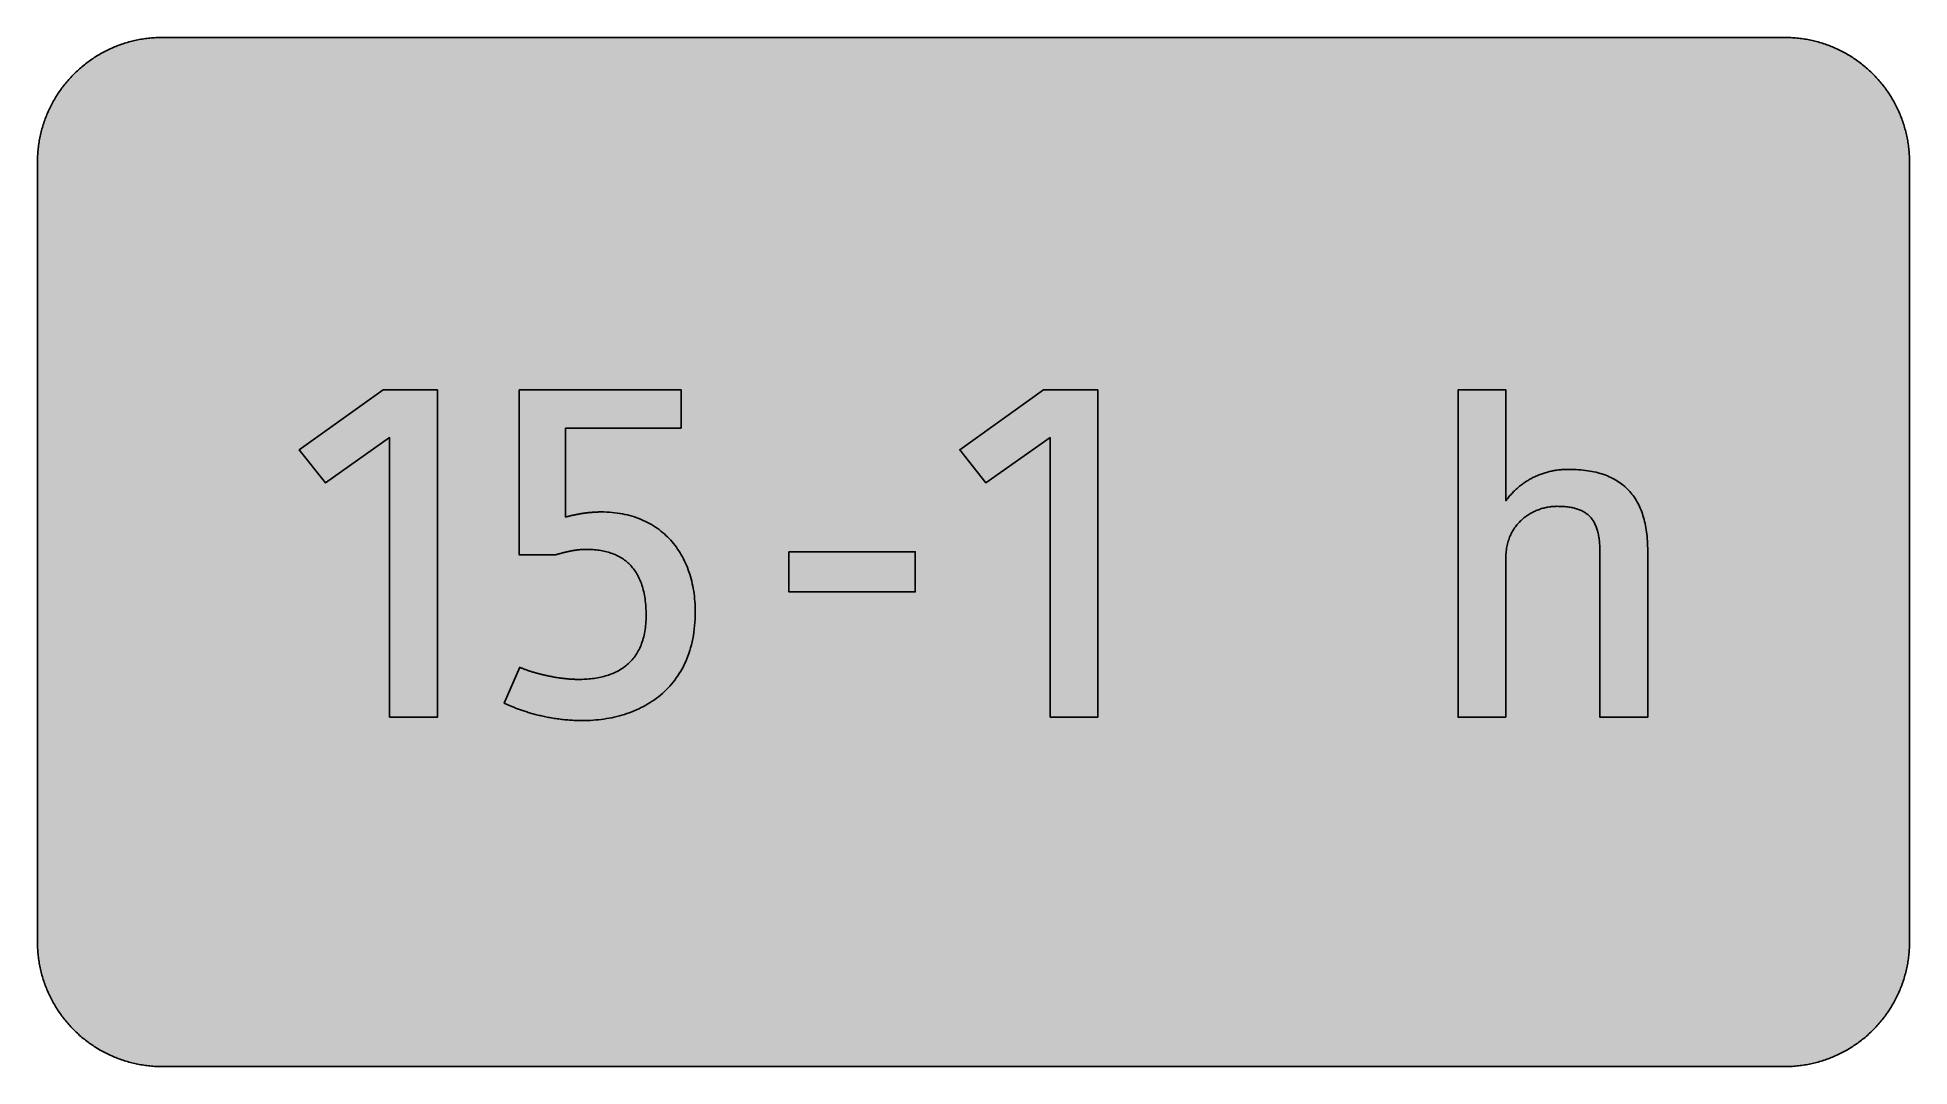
# Model space of a CAD drawing. Header units: millimetres. Extents: x 0 to 212, y 0 to 116.
import ezdxf

# ---------------------------------------------------------------- set-up
doc = ezdxf.new("R2010")
doc.units = ezdxf.units.MM

msp = doc.modelspace()

# ---------------------------------------------------------------- hatches: boundary and pattern name
for color, points in [(254, [(14.1633, 0.0536), (13.9878, 0.0533), (13.8125, 0.0559), (13.6373, 0.061), (13.462, 0.0686), (13.2893, 0.0787), (13.114, 0.0914), (12.9413, 0.1041), (12.7686, 0.1219), (12.5959, 0.1397), (12.4231, 0.16), (12.2504, 0.1829), (12.0777, 0.2057), (11.9075, 0.2337), (11.7373, 0.2616), (11.5672, 0.2921), (11.397, 0.3251), (11.2268, 0.3607), (11.0592, 0.3988), (10.8915, 0.4369), (10.7239, 0.4775), (10.5562, 0.5207), (10.3886, 0.5664), (10.2235, 0.6121), (10.0584, 0.6629), (9.8933, 0.7137), (9.7307, 0.7671), (9.5682, 0.8204), (9.4056, 0.8788), (9.2431, 0.9373), (9.083, 0.9982), (8.923, 1.0617), (8.763, 1.1252), (8.6055, 1.1938), (8.4455, 1.2624), (8.2906, 1.331), (8.1331, 1.4046), (7.9781, 1.4783), (7.8232, 1.5545), (7.6708, 1.6332), (7.5184, 1.7145), (7.366, 1.7958), (7.2161, 1.8796), (7.0663, 1.966), (6.919, 2.0523), (6.7716, 2.1438), (6.6243, 2.2352), (6.4795, 2.3266), (6.3348, 2.4232), (6.19, 2.5197), (6.0477, 2.6187), (5.908, 2.7178), (5.7683, 2.8194), (5.6286, 2.9235), (5.4915, 3.0302), (5.3543, 3.1369), (5.2197, 3.2461), (5.0851, 3.3579), (4.953, 3.4722), (4.8209, 3.5865), (4.6914, 3.7033), (4.5644, 3.8202), (4.4348, 3.9395), (4.3104, 4.0615), (4.1859, 4.1859), (4.0615, 4.3104), (3.9395, 4.4348), (3.8202, 4.5618), (3.7033, 4.6914), (3.5865, 4.8209), (3.4722, 4.953), (3.3579, 5.0851), (3.2487, 5.2197), (3.1369, 5.3543), (3.0302, 5.4915), (2.9235, 5.6286), (2.8194, 5.7683), (2.7178, 5.908), (2.6187, 6.0477), (2.5197, 6.19), (2.4232, 6.3348), (2.3266, 6.477), (2.2352, 6.6243), (2.1438, 6.7691), (2.0523, 6.919), (1.966, 7.0663), (1.8796, 7.2161), (1.7958, 7.366), (1.7145, 7.5184), (1.6332, 7.6708), (1.5545, 7.8232), (1.4783, 7.9781), (1.4046, 8.1331), (1.331, 8.2906), (1.2598, 8.4455), (1.1913, 8.603), (1.1252, 8.763), (1.0592, 8.923), (0.9982, 9.083), (0.9373, 9.2431), (0.8763, 9.4056), (0.8204, 9.5682), (0.7645, 9.7307), (0.7112, 9.8933), (0.6604, 10.0584), (0.6121, 10.2235), (0.5639, 10.3911), (0.5207, 10.5562), (0.4775, 10.7239), (0.4343, 10.8915), (0.3962, 11.0592), (0.3607, 11.2268), (0.3251, 11.397), (0.2921, 11.5672), (0.2616, 11.7373), (0.2311, 11.9075), (0.2057, 12.0802), (0.1803, 12.2504), (0.1575, 12.4231), (0.1372, 12.5959), (0.1194, 12.7686), (0.1041, 12.9413), (0.0889, 13.1166), (0.0787, 13.2893), (0.0686, 13.4645), (0.061, 13.6373), (0.0559, 13.8125), (0.0508, 13.9878), (0.0508, 14.163), (0.0522, 102.3592), (0.0508, 102.5322), (0.0559, 102.7074), (0.061, 102.8827), (0.0686, 103.058), (0.0787, 103.2307), (0.0889, 103.4059), (0.1041, 103.5787), (0.1194, 103.7514), (0.1372, 103.9241), (0.1575, 104.0968), (0.1803, 104.2695), (0.2057, 104.4423), (0.2311, 104.6124), (0.2616, 104.7826), (0.2921, 104.9528), (0.3251, 105.123), (0.3607, 105.2932), (0.3962, 105.4608), (0.4343, 105.6284), (0.4775, 105.7961), (0.5207, 105.9637), (0.5639, 106.1314), (0.6121, 106.2965), (0.6604, 106.4616), (0.7112, 106.6267), (0.7645, 106.7892), (0.8204, 106.9518), (0.8763, 107.1143), (0.9373, 107.2769), (0.9982, 107.4369), (1.0592, 107.5969), (1.1252, 107.757), (1.1913, 107.9144), (1.2598, 108.0745), (1.331, 108.2294), (1.4046, 108.3869), (1.4783, 108.5418), (1.5545, 108.6968), (1.6332, 108.8492), (1.7145, 109.0016), (1.7958, 109.154), (1.8796, 109.3038), (1.966, 109.4537), (2.0523, 109.601), (2.1438, 109.7483), (2.2352, 109.8956), (2.3266, 110.0404), (2.4232, 110.1852), (2.5197, 110.33), (2.6187, 110.4722), (2.7178, 110.6119), (2.8194, 110.7516), (2.9235, 110.8913), (3.0302, 111.0285), (3.1369, 111.1656), (3.2487, 111.3003), (3.3579, 111.4349), (3.4722, 111.567), (3.5865, 111.699), (3.7033, 111.8286), (3.8202, 111.9556), (3.9395, 112.0851), (4.0615, 112.2096), (4.1859, 112.334), (4.3104, 112.4585), (4.4348, 112.5804), (4.5644, 112.6998), (4.6914, 112.8166), (4.8209, 112.9335), (4.953, 113.0478), (5.0851, 113.1621), (5.2197, 113.2713), (5.3543, 113.3831), (5.4915, 113.4897), (5.6286, 113.5964), (5.7683, 113.7006), (5.908, 113.8022), (6.0477, 113.9012), (6.19, 114.0003), (6.3348, 114.0968), (6.4795, 114.1933), (6.6243, 114.2848), (6.7716, 114.3762), (6.919, 114.4676), (7.0663, 114.554), (7.2161, 114.6404), (7.366, 114.7242), (7.5184, 114.8055), (7.6708, 114.8867), (7.8232, 114.9655), (7.9781, 115.0417), (8.1331, 115.1153), (8.2906, 115.189), (8.4455, 115.2601), (8.6055, 115.3287), (8.763, 115.3947), (8.923, 115.4608), (9.083, 115.5217), (9.2431, 115.5827), (9.4056, 115.6437), (9.5682, 115.6995), (9.7307, 115.7554), (9.8933, 115.8088), (10.0584, 115.8596), (10.2235, 115.9078), (10.3886, 115.9561), (10.5562, 115.9993), (10.7239, 116.0424), (10.8915, 116.0856), (11.0592, 116.1237), (11.2268, 116.1593), (11.397, 116.1948), (11.5672, 116.2279), (11.7373, 116.2583), (11.9075, 116.2888), (12.0777, 116.3142), (12.2504, 116.3396), (12.4231, 116.3625), (12.5959, 116.3828), (12.7686, 116.4006), (12.9413, 116.4158), (13.114, 116.4311), (13.2893, 116.4412), (13.462, 116.4514), (13.6373, 116.459), (13.8125, 116.4641), (13.9878, 116.4692), (14.163, 116.4692), (197.6078, 116.4703), (197.7822, 116.4692), (197.9574, 116.4641), (198.1327, 116.459), (198.3054, 116.4514), (198.4807, 116.4412), (198.6534, 116.4311), (198.8287, 116.4158), (199.0014, 116.4006), (199.1741, 116.3828), (199.3468, 116.3625), (199.5195, 116.3396), (199.6897, 116.3142), (199.8624, 116.2888), (200.0326, 116.2583), (200.2028, 116.2279), (200.373, 116.1948), (200.5432, 116.1593), (200.7108, 116.1237), (200.8784, 116.0856), (201.0461, 116.0424), (201.2137, 115.9993), (201.3788, 115.9561), (201.5465, 115.9078), (201.7116, 115.8596), (201.8767, 115.8088), (202.0392, 115.7554), (202.2018, 115.6995), (202.3643, 115.6437), (202.5269, 115.5827), (202.6869, 115.5217), (202.8469, 115.4608), (203.007, 115.3947), (203.167, 115.3287), (203.3245, 115.2601), (203.4794, 115.189), (203.6369, 115.1153), (203.7918, 115.0417), (203.9468, 114.9655), (204.0992, 114.8867), (204.2516, 114.8055), (204.404, 114.7242), (204.5538, 114.6404), (204.7037, 114.554), (204.8535, 114.4676), (205.0009, 114.3762), (205.1456, 114.2848), (205.293, 114.1933), (205.4352, 114.0968), (205.58, 114.0003), (205.7222, 113.9012), (205.8619, 113.8022), (206.0016, 113.7006), (206.1413, 113.5964), (206.2785, 113.4897), (206.4156, 113.3831), (206.5503, 113.2713), (206.6849, 113.1621), (206.817, 113.0478), (206.949, 112.9335), (207.0786, 112.8166), (207.2081, 112.6998), (207.3351, 112.5804), (207.4596, 112.4585), (207.584, 112.334), (207.7085, 112.2096), (207.8304, 112.0851), (207.9498, 111.9556), (208.0666, 111.8286), (208.1835, 111.699), (208.2978, 111.567), (208.4121, 111.4349), (208.5238, 111.3003), (208.6331, 111.1656), (208.7397, 111.0285), (208.8464, 110.8913), (208.9506, 110.7516), (209.0522, 110.6119), (209.1512, 110.4722), (209.2503, 110.33), (209.3468, 110.1852), (209.4433, 110.0404), (209.5348, 109.8956), (209.6262, 109.7483), (209.7176, 109.601), (209.804, 109.4537), (209.8904, 109.3038), (209.9742, 109.154), (210.0555, 109.0016), (210.1367, 108.8492), (210.2155, 108.6968), (210.2917, 108.5418), (210.3653, 108.3869), (210.439, 108.2294), (210.5076, 108.0745), (210.5762, 107.9144), (210.6447, 107.757), (210.7082, 107.5969), (210.7717, 107.4369), (210.8327, 107.2769), (210.8911, 107.1143), (210.9495, 106.9518), (211.0029, 106.7892), (211.0562, 106.6267), (211.107, 106.4616), (211.1578, 106.2965), (211.2035, 106.1314), (211.2493, 105.9637), (211.2924, 105.7961), (211.3331, 105.6284), (211.3712, 105.4608), (211.4093, 105.2932), (211.4448, 105.123), (211.4779, 104.9528), (211.5083, 104.7826), (211.5363, 104.6124), (211.5642, 104.4423), (211.5871, 104.2695), (211.6099, 104.0968), (211.6303, 103.9241), (211.648, 103.7514), (211.6658, 103.5787), (211.6785, 103.4059), (211.6912, 103.2307), (211.7014, 103.058), (211.709, 102.8827), (211.7141, 102.7074), (211.7166, 102.5322), (211.7166, 102.3569), (211.7189, 14.1647), (211.7166, 13.9878), (211.7141, 13.8125), (211.709, 13.6373), (211.7014, 13.4645), (211.6912, 13.2893), (211.6785, 13.1166), (211.6658, 12.9413), (211.648, 12.7686), (211.6303, 12.5959), (211.6099, 12.4231), (211.5871, 12.2504), (211.5642, 12.0802), (211.5363, 11.9075), (211.5083, 11.7373), (211.4779, 11.5672), (211.4448, 11.397), (211.4093, 11.2268), (211.3712, 11.0592), (211.3331, 10.8915), (211.2924, 10.7239), (211.2493, 10.5562), (211.2035, 10.3911), (211.1578, 10.2235), (211.107, 10.0584), (211.0562, 9.8933), (211.0029, 9.7307), (210.9495, 9.5682), (210.8911, 9.4056), (210.8327, 9.2431), (210.7717, 9.083), (210.7082, 8.923), (210.6447, 8.763), (210.5762, 8.603), (210.5076, 8.4455), (210.439, 8.2906), (210.3653, 8.1331), (210.2917, 7.9781), (210.2155, 7.8232), (210.1367, 7.6708), (210.0555, 7.5184), (209.9742, 7.366), (209.8904, 7.2161), (209.804, 7.0663), (209.7176, 6.919), (209.6262, 6.7691), (209.5348, 6.6243), (209.4433, 6.477), (209.3468, 6.3348), (209.2503, 6.19), (209.1512, 6.0477), (209.0522, 5.908), (208.9506, 5.7683), (208.8464, 5.6286), (208.7397, 5.4915), (208.6331, 5.3543), (208.5238, 5.2197), (208.4121, 5.0851), (208.2978, 4.953), (208.1835, 4.8209), (208.0666, 4.6914), (207.9498, 4.5618), (207.8304, 4.4348), (207.7085, 4.3104), (207.584, 4.1859), (207.4596, 4.0615), (207.3351, 3.9395), (207.2081, 3.8202), (207.0786, 3.7033), (206.949, 3.5865), (206.817, 3.4722), (206.6849, 3.3579), (206.5503, 3.2461), (206.4156, 3.1369), (206.2785, 3.0302), (206.1413, 2.9235), (206.0016, 2.8194), (205.8619, 2.7178), (205.7222, 2.6187), (205.58, 2.5197), (205.4352, 2.4232), (205.293, 2.3266), (205.1456, 2.2352), (205.0009, 2.1438), (204.8535, 2.0523), (204.7037, 1.966), (204.5538, 1.8796), (204.404, 1.7958), (204.2516, 1.7145), (204.0992, 1.6332), (203.9468, 1.5545), (203.7918, 1.4783), (203.6369, 1.4046), (203.4794, 1.331), (203.3245, 1.2624), (203.167, 1.1938), (203.007, 1.1252), (202.8469, 1.0617), (202.6869, 0.9982), (202.5269, 0.9373), (202.3643, 0.8788), (202.2018, 0.8204), (202.0392, 0.7671), (201.8767, 0.7137), (201.7116, 0.6629), (201.5465, 0.6121), (201.3788, 0.5664), (201.2137, 0.5207), (201.0461, 0.4775), (200.8784, 0.4369), (200.7108, 0.3988), (200.5432, 0.3607), (200.373, 0.3251), (200.2028, 0.2921), (200.0326, 0.2616), (199.8624, 0.2337), (199.6897, 0.2057), (199.5195, 0.1829), (199.3468, 0.16), (199.1741, 0.1397), (199.0014, 0.1219), (198.8287, 0.1041), (198.6534, 0.0914), (198.4807, 0.0787), (198.3054, 0.0686), (198.1327, 0.061), (197.9574, 0.0559), (197.7822, 0.0533), (197.6069, 0.0533)]), (59, [(39.872, 39.5647), (45.2699, 39.5647), (45.2699, 76.605), (39.1322, 76.605), (29.6594, 69.8316), (32.6238, 66.0753), (39.872, 71.2071)]), (59, [(72.8405, 72.2655), (72.8405, 76.605), (54.5303, 76.605), (54.5303, 57.9254), (58.6052, 57.9254), (58.6664, 57.945), (58.7273, 57.9628), (58.7883, 57.9831), (58.8493, 58.0009), (58.9102, 58.0187), (58.9712, 58.0365), (59.0321, 58.0542), (59.0931, 58.072), (59.1515, 58.0898), (59.2125, 58.1076), (59.2709, 58.1228), (59.3319, 58.1406), (59.3903, 58.1558), (59.4487, 58.1711), (59.5071, 58.1863), (59.5655, 58.2016), (59.624, 58.2168), (59.6824, 58.232), (59.7408, 58.2447), (59.7967, 58.26), (59.8551, 58.2727), (59.911, 58.2854), (59.9694, 58.2981), (60.0253, 58.3108), (60.0812, 58.3235), (60.137, 58.3362), (60.1929, 58.3463), (60.2488, 58.359), (60.3047, 58.3692), (60.3606, 58.3794), (60.4139, 58.3895), (60.4698, 58.3997), (60.5231, 58.4098), (60.579, 58.42), (60.6323, 58.4302), (60.6857, 58.4378), (60.739, 58.4454), (60.7924, 58.4556), (60.8457, 58.4632), (60.899, 58.4708), (60.9498, 58.4784), (61.0032, 58.4835), (61.0565, 58.4911), (61.1073, 58.4962), (61.1581, 58.5038), (61.2115, 58.5089), (61.2623, 58.514), (61.3131, 58.5191), (61.3639, 58.5241), (61.4147, 58.5292), (61.4629, 58.5343), (61.5137, 58.5368), (61.5645, 58.5419), (61.6128, 58.5445), (61.6636, 58.547), (61.7118, 58.5495), (61.7601, 58.5521), (61.8084, 58.5546), (61.8566, 58.5546), (61.9049, 58.5572), (61.9531, 58.5572), (62.0014, 58.5597), (62.0497, 58.5597), (62.0954, 58.5597), (62.2884, 58.5572), (62.4789, 58.5521), (62.6669, 58.5445), (62.8523, 58.5343), (63.0352, 58.5191), (63.2181, 58.5038), (63.3959, 58.481), (63.5711, 58.4581), (63.7464, 58.4302), (63.9191, 58.3997), (64.0867, 58.3667), (64.2544, 58.3286), (64.4195, 58.2879), (64.5795, 58.2447), (64.7395, 58.1965), (64.897, 58.1457), (65.0494, 58.0898), (65.2018, 58.0314), (65.3517, 57.9704), (65.4964, 57.9044), (65.6412, 57.8358), (65.7809, 57.7647), (65.9181, 57.6885), (66.0527, 57.6072), (66.1873, 57.5234), (66.3143, 57.437), (66.4413, 57.3456), (66.5658, 57.2516), (66.6877, 57.1525), (66.8045, 57.0509), (66.9188, 56.9443), (67.0306, 56.8325), (67.1398, 56.7182), (67.2465, 56.6014), (67.3481, 56.4794), (67.4497, 56.3524), (67.5462, 56.2229), (67.6377, 56.0883), (67.7291, 55.9511), (67.8155, 55.8089), (67.8993, 55.6616), (67.9806, 55.5117), (68.0568, 55.3568), (68.1304, 55.1967), (68.2015, 55.0342), (68.2676, 54.8665), (68.3311, 54.6938), (68.392, 54.5186), (68.4505, 54.3382), (68.5038, 54.1553), (68.5521, 53.9648), (68.6003, 53.7718), (68.641, 53.5737), (68.6816, 53.373), (68.7172, 53.1647), (68.7476, 52.9539), (68.7781, 52.738), (68.801, 52.517), (68.8238, 52.2935), (68.8391, 52.0624), (68.8543, 51.8287), (68.8619, 51.5899), (68.8696, 51.3461), (68.8696, 51.0997), (68.867, 50.8533), (68.8619, 50.612), (68.8492, 50.3758), (68.834, 50.1447), (68.8111, 49.9186), (68.7857, 49.6976), (68.7578, 49.4792), (68.7222, 49.2684), (68.6841, 49.0601), (68.641, 48.8569), (68.5952, 48.6588), (68.5444, 48.4657), (68.4886, 48.2752), (68.4276, 48.0898), (68.3641, 47.9095), (68.2955, 47.7342), (68.2244, 47.5615), (68.1482, 47.3939), (68.0695, 47.2313), (67.9856, 47.0738), (67.8993, 46.9189), (67.8078, 46.7665), (67.7139, 46.6217), (67.6148, 46.4795), (67.5132, 46.3423), (67.4065, 46.2077), (67.2973, 46.0781), (67.1855, 45.9537), (67.0687, 45.8318), (66.9493, 45.7124), (66.8274, 45.6006), (66.7004, 45.4889), (66.5709, 45.3847), (66.4388, 45.2806), (66.3016, 45.1841), (66.1645, 45.0875), (66.0222, 44.9986), (65.8774, 44.9097), (65.7301, 44.8285), (65.5777, 44.7472), (65.4253, 44.671), (65.2678, 44.5999), (65.1078, 44.5313), (64.9453, 44.4652), (64.7827, 44.4017), (64.6151, 44.3433), (64.4449, 44.29), (64.2722, 44.2366), (64.0969, 44.1884), (63.9191, 44.1452), (63.7388, 44.102), (63.5559, 44.0639), (63.3705, 44.0284), (63.185, 43.9979), (62.9945, 43.9699), (62.804, 43.9445), (62.6085, 43.9217), (62.4129, 43.9014), (62.2148, 43.8861), (62.0166, 43.8734), (61.8134, 43.8633), (61.6102, 43.8556), (61.4045, 43.8506), (61.1988, 43.848), (61.087, 43.8506), (60.9778, 43.8506), (60.866, 43.8531), (60.7543, 43.8582), (60.6425, 43.8633), (60.5282, 43.8683), (60.4164, 43.8734), (60.3021, 43.881), (60.1853, 43.8912), (60.071, 43.8988), (59.9567, 43.9115), (59.8399, 43.9217), (59.723, 43.9344), (59.6087, 43.9471), (59.4919, 43.9598), (59.375, 43.975), (59.2582, 43.9903), (59.1414, 44.0055), (59.0245, 44.0233), (58.9077, 44.0411), (58.7908, 44.0588), (58.6765, 44.0766), (58.5597, 44.0969), (58.4429, 44.1173), (58.3286, 44.1376), (58.2143, 44.1604), (58.0974, 44.1808), (57.9831, 44.2036), (57.8714, 44.2265), (57.7571, 44.2493), (57.6453, 44.2747), (57.5335, 44.3001), (57.4218, 44.323), (57.31, 44.3484), (57.2008, 44.3763), (57.0916, 44.4017), (56.9849, 44.4271), (56.8782, 44.4551), (56.7715, 44.483), (56.6649, 44.511), (56.5633, 44.5389), (56.4591, 44.5668), (56.3575, 44.5948), (56.2585, 44.6253), (56.1594, 44.6532), (56.0603, 44.6837), (55.9638, 44.7116), (55.8698, 44.7421), (55.7759, 44.7726), (55.6844, 44.8005), (55.593, 44.831), (55.5041, 44.8615), (55.4177, 44.892), (55.3314, 44.9224), (55.2475, 44.9529), (55.1663, 44.9834), (55.0875, 45.0139), (55.0088, 45.0444), (54.9326, 45.0748), (54.8589, 45.1053), (54.7853, 45.1333), (54.7167, 45.1637), (54.6481, 45.1942), (54.5821, 45.2247), (52.8366, 41.1522), (52.9107, 41.115), (52.9895, 41.0794), (53.0682, 41.0439), (53.152, 41.0058), (53.2359, 40.9702), (53.3248, 40.9321), (53.4137, 40.894), (53.5051, 40.8534), (53.5991, 40.8153), (53.6956, 40.7746), (53.7947, 40.734), (53.8963, 40.6959), (53.9979, 40.6552), (54.1045, 40.6146), (54.2112, 40.574), (54.3204, 40.5333), (54.4322, 40.4901), (54.5465, 40.4495), (54.6608, 40.4089), (54.7776, 40.3682), (54.897, 40.3276), (55.0189, 40.2869), (55.1434, 40.2463), (55.2679, 40.2057), (55.3974, 40.165), (55.5269, 40.1244), (55.6565, 40.0863), (55.7911, 40.0456), (55.9257, 40.0075), (56.0629, 39.9694), (56.2, 39.9313), (56.3423, 39.8932), (56.4845, 39.8577), (56.6268, 39.8196), (56.7741, 39.784), (56.9214, 39.7485), (57.0713, 39.7154), (57.2211, 39.6824), (57.3735, 39.6494), (57.5285, 39.6164), (57.6834, 39.5859), (57.8409, 39.5554), (58.0009, 39.5249), (58.1609, 39.497), (58.3235, 39.4691), (58.486, 39.4437), (58.6511, 39.4183), (58.8188, 39.3954), (58.9864, 39.3725), (59.1566, 39.3497), (59.3268, 39.3294), (59.4995, 39.309), (59.6748, 39.2913), (59.85, 39.276), (60.0253, 39.2608), (60.2031, 39.2455), (60.3834, 39.2354), (60.5638, 39.2227), (60.7441, 39.2151), (60.9295, 39.2074), (61.1124, 39.1998), (61.2978, 39.1973), (61.4858, 39.1947), (61.6737, 39.1922), (61.9785, 39.1947), (62.2808, 39.2024), (62.5856, 39.2176), (62.8879, 39.2354), (63.1901, 39.2582), (63.4924, 39.2887), (63.7921, 39.3243), (64.0893, 39.3649), (64.3865, 39.4106), (64.6811, 39.4614), (64.9757, 39.5199), (65.2653, 39.5808), (65.5574, 39.6494), (65.8444, 39.7256), (66.1289, 39.8043), (66.4108, 39.8907), (66.6902, 39.9821), (66.9696, 40.0787), (67.244, 40.1828), (67.5157, 40.292), (67.7824, 40.4063), (68.0491, 40.5282), (68.3108, 40.6552), (68.5673, 40.7899), (68.8238, 40.927), (69.0728, 41.0743), (69.3191, 41.2242), (69.563, 41.3817), (69.8017, 41.5468), (70.0354, 41.717), (70.2666, 41.8948), (70.4901, 42.0776), (70.7111, 42.2656), (70.927, 42.4612), (71.1352, 42.6644), (71.341, 42.8727), (71.5416, 43.086), (71.7347, 43.3095), (71.9252, 43.5356), (72.1081, 43.7718), (72.2833, 44.0131), (72.456, 44.2595), (72.6211, 44.516), (72.7786, 44.7777), (72.931, 45.0444), (73.0783, 45.3187), (73.218, 45.6006), (73.3501, 45.8902), (73.4746, 46.1848), (73.594, 46.4871), (73.7032, 46.797), (73.8073, 47.1145), (73.9038, 47.437), (73.9927, 47.7672), (74.074, 48.1051), (74.1451, 48.4505), (74.2112, 48.8036), (74.2671, 49.1617), (74.3153, 49.5275), (74.356, 49.9008), (74.3864, 50.2818), (74.4093, 50.6705), (74.422, 51.0667), (74.4271, 51.4706), (74.4245, 51.7754), (74.4144, 52.0802), (74.4017, 52.3799), (74.3814, 52.6771), (74.356, 52.9742), (74.3255, 53.2638), (74.2899, 53.5534), (74.2467, 53.8404), (74.201, 54.1223), (74.1477, 54.4017), (74.0893, 54.6786), (74.0258, 54.9504), (73.9572, 55.2196), (73.881, 55.4863), (73.8022, 55.7479), (73.7159, 56.007), (73.627, 56.261), (73.5305, 56.5125), (73.4289, 56.7588), (73.3247, 57.0027), (73.213, 57.2414), (73.0961, 57.4777), (72.9742, 57.7088), (72.8472, 57.9349), (72.7151, 58.1584), (72.578, 58.3768), (72.4357, 58.5902), (72.2884, 58.801), (72.136, 59.0042), (71.9785, 59.2049), (71.816, 59.4004), (71.6483, 59.5909), (71.4756, 59.7764), (71.2978, 59.9592), (71.1149, 60.1345), (70.9295, 60.3072), (70.7365, 60.4723), (70.5409, 60.6323), (70.3377, 60.7898), (70.1319, 60.9397), (69.9211, 61.0845), (69.7052, 61.2242), (69.4842, 61.3588), (69.2582, 61.4883), (69.027, 61.6102), (68.7934, 61.7296), (68.5521, 61.8414), (68.3082, 61.9455), (68.0593, 62.0471), (67.8078, 62.1411), (67.5488, 62.2275), (67.2871, 62.3113), (67.0179, 62.3849), (66.7487, 62.4561), (66.4718, 62.5196), (66.1899, 62.5754), (65.9054, 62.6262), (65.6158, 62.6694), (65.3237, 62.7075), (65.024, 62.738), (64.7217, 62.7609), (64.4169, 62.7786), (64.1045, 62.7888), (63.7896, 62.7939), (63.7286, 62.7939), (63.6702, 62.7913), (63.6092, 62.7913), (63.5483, 62.7913), (63.4873, 62.7888), (63.4263, 62.7863), (63.3654, 62.7863), (63.3044, 62.7837), (63.2435, 62.7812), (63.18, 62.7786), (63.119, 62.7736), (63.0555, 62.771), (62.992, 62.7659), (62.931, 62.7634), (62.8675, 62.7583), (62.804, 62.7532), (62.7405, 62.7482), (62.677, 62.7431), (62.6135, 62.738), (62.55, 62.7329), (62.4865, 62.7253), (62.423, 62.7202), (62.357, 62.7126), (62.2935, 62.705), (62.23, 62.6999), (62.1665, 62.6923), (62.1005, 62.6847), (62.037, 62.6745), (61.9735, 62.6669), (61.9074, 62.6593), (61.8439, 62.6491), (61.7779, 62.6415), (61.7144, 62.6313), (61.6509, 62.6212), (61.5848, 62.611), (61.5213, 62.6008), (61.4578, 62.5907), (61.3918, 62.5805), (61.3283, 62.5678), (61.2648, 62.5577), (61.1988, 62.545), (61.1353, 62.5348), (61.0718, 62.5221), (61.0083, 62.5094), (60.9448, 62.4967), (60.8813, 62.484), (60.8178, 62.4713), (60.7543, 62.4586), (60.6908, 62.4434), (60.6273, 62.4307), (60.5638, 62.4154), (60.5028, 62.4027), (60.4393, 62.3875), (60.3783, 62.3722), (60.3148, 62.357), (60.2539, 62.3418), (60.1929, 62.3265), (60.1294, 62.3113), (60.0685, 62.2935), (60.01, 62.2783), (59.9491, 62.2605), (59.8881, 62.2452), (59.8272, 62.2275), (59.7687, 62.2097), (59.7697, 72.2655)]), (59, [(114.5385, 39.5647), (119.9363, 39.5647), (119.9363, 76.605), (113.7969, 76.605), (104.3259, 69.8316), (107.2885, 66.0753), (114.5385, 71.2071)]), (59, [(166.0783, 39.5647), (166.0783, 57.6086), (166.0804, 57.7952), (166.0855, 57.978), (166.0982, 58.1584), (166.1135, 58.3362), (166.1338, 58.5089), (166.1592, 58.6791), (166.1871, 58.8467), (166.2201, 59.0118), (166.2582, 59.1718), (166.2989, 59.3319), (166.3421, 59.4868), (166.3929, 59.6367), (166.4437, 59.7865), (166.4995, 59.9313), (166.558, 60.0735), (166.6215, 60.2132), (166.6875, 60.3504), (166.7561, 60.4825), (166.8272, 60.612), (166.9034, 60.739), (166.9821, 60.8635), (167.0634, 60.9829), (167.1472, 61.1022), (167.2336, 61.2165), (167.3225, 61.3283), (167.4139, 61.4375), (167.5079, 61.5417), (167.6019, 61.6458), (167.701, 61.7449), (167.8026, 61.8414), (167.9042, 61.9354), (168.0083, 62.0268), (168.115, 62.1132), (168.2242, 62.1995), (168.3334, 62.2808), (168.4452, 62.3595), (168.5569, 62.4357), (168.6712, 62.5094), (168.7881, 62.578), (168.9049, 62.6466), (169.0218, 62.7101), (169.1411, 62.7736), (169.2605, 62.832), (169.3824, 62.8879), (169.5044, 62.9412), (169.6263, 62.992), (169.7482, 63.0403), (169.8727, 63.0834), (169.9971, 63.1266), (170.1216, 63.1647), (170.246, 63.2028), (170.3705, 63.2358), (170.495, 63.2663), (170.6194, 63.2943), (170.7439, 63.3197), (170.8683, 63.3425), (170.9928, 63.3628), (171.1173, 63.3806), (171.2392, 63.3959), (171.3611, 63.406), (171.4856, 63.4162), (171.6049, 63.4238), (171.7269, 63.4263), (171.8462, 63.4289), (172.0063, 63.4263), (172.1612, 63.4238), (172.3161, 63.4187), (172.466, 63.4111), (172.6159, 63.4035), (172.7606, 63.3933), (172.9029, 63.3781), (173.0426, 63.3628), (173.1797, 63.3451), (173.3118, 63.3273), (173.4439, 63.3044), (173.5709, 63.279), (173.6979, 63.2536), (173.8198, 63.2257), (173.9392, 63.1927), (174.0586, 63.1596), (174.1729, 63.1241), (174.2846, 63.086), (174.3939, 63.0428), (174.498, 62.9996), (174.6021, 62.9539), (174.7037, 62.9056), (174.8028, 62.8548), (174.8968, 62.8015), (174.9908, 62.7431), (175.0822, 62.6847), (175.1686, 62.6237), (175.2549, 62.5577), (175.3362, 62.4891), (175.4175, 62.4205), (175.4937, 62.3468), (175.5699, 62.2706), (175.6435, 62.1919), (175.7121, 62.1106), (175.7807, 62.0243), (175.8442, 61.9379), (175.9077, 61.8465), (175.9687, 61.7525), (176.0245, 61.656), (176.0804, 61.5544), (176.1338, 61.4528), (176.1846, 61.3461), (176.2328, 61.2343), (176.2785, 61.1226), (176.3217, 61.0057), (176.3624, 60.8863), (176.4005, 60.7644), (176.436, 60.6374), (176.4716, 60.5079), (176.5021, 60.3758), (176.5325, 60.2386), (176.5605, 60.0989), (176.5859, 59.9542), (176.6062, 59.8094), (176.6291, 59.657), (176.6468, 59.5046), (176.6621, 59.3446), (176.6773, 59.1845), (176.6875, 59.0194), (176.6976, 58.8493), (176.7053, 58.6765), (176.7103, 58.5013), (176.7129, 58.3209), (176.7154, 58.1355), (176.7156, 39.5647), (182.1134, 39.5647), (182.1134, 58.4024), (182.1104, 58.6816), (182.1028, 58.9585), (182.0926, 59.2303), (182.0799, 59.4995), (182.0596, 59.7611), (182.0367, 60.0227), (182.0113, 60.2767), (181.9808, 60.5282), (181.9453, 60.7746), (181.9046, 61.0184), (181.8615, 61.2572), (181.8132, 61.4909), (181.7599, 61.7195), (181.704, 61.9455), (181.643, 62.1665), (181.577, 62.3849), (181.5084, 62.5958), (181.4347, 62.8066), (181.356, 63.0098), (181.2747, 63.2104), (181.1884, 63.4035), (181.0969, 63.5965), (181.0004, 63.7819), (180.9013, 63.9648), (180.7972, 64.1426), (180.688, 64.3153), (180.5737, 64.4855), (180.4568, 64.6506), (180.3349, 64.8106), (180.2079, 64.9681), (180.0784, 65.118), (179.9412, 65.2653), (179.8015, 65.4101), (179.6567, 65.5472), (179.5094, 65.6819), (179.3545, 65.8114), (179.197, 65.9359), (179.0344, 66.0578), (178.8668, 66.1746), (178.6966, 66.2864), (178.5188, 66.3931), (178.3385, 66.4947), (178.1531, 66.5937), (177.9626, 66.6877), (177.767, 66.7766), (177.5689, 66.8604), (177.3631, 66.9417), (177.1548, 67.0179), (176.9415, 67.089), (176.723, 67.1551), (176.4995, 67.2186), (176.2735, 67.2744), (176.0398, 67.3278), (175.8036, 67.376), (175.5623, 67.4192), (175.3159, 67.4599), (175.0644, 67.4954), (174.8079, 67.5234), (174.5463, 67.5488), (174.2796, 67.5716), (174.0103, 67.5869), (173.7335, 67.5996), (173.4541, 67.6046), (173.1696, 67.6072), (173.04, 67.6072), (172.9105, 67.6046), (172.7835, 67.5996), (172.654, 67.5945), (172.527, 67.5869), (172.4, 67.5767), (172.273, 67.5665), (172.146, 67.5538), (172.019, 67.5386), (171.892, 67.5234), (171.7675, 67.5056), (171.643, 67.4853), (171.516, 67.4624), (171.3916, 67.4395), (171.2697, 67.4141), (171.1452, 67.3887), (171.0233, 67.3608), (170.8988, 67.3303), (170.7769, 67.2998), (170.6575, 67.2643), (170.5356, 67.2287), (170.4162, 67.1932), (170.2943, 67.1551), (170.1749, 67.1144), (170.0581, 67.0712), (169.9387, 67.0281), (169.8219, 66.9823), (169.705, 66.9341), (169.5907, 66.8858), (169.4739, 66.835), (169.3596, 66.7817), (169.2453, 66.7283), (169.1335, 66.6725), (169.0218, 66.614), (168.91, 66.5556), (168.7982, 66.4921), (168.689, 66.4312), (168.5798, 66.3651), (168.4706, 66.2991), (168.3639, 66.2305), (168.2572, 66.1594), (168.1505, 66.0883), (168.0464, 66.0146), (167.9423, 65.9384), (167.8381, 65.8622), (167.7365, 65.7835), (167.6349, 65.7022), (167.5359, 65.6209), (167.4368, 65.5371), (167.3377, 65.4507), (167.2412, 65.3618), (167.1447, 65.2729), (167.0507, 65.1815), (166.9542, 65.09), (166.8628, 64.9935), (166.7713, 64.897), (166.6799, 64.8005), (166.591, 64.6989), (166.5021, 64.5973), (166.4132, 64.4931), (166.3294, 64.389), (166.243, 64.2823), (166.1592, 64.1731), (166.0779, 64.0613), (166.0783, 76.605), (160.6822, 76.605), (160.6822, 39.5647)]), (59, [(85.0113, 58.2962), (99.2988, 58.2962), (99.2988, 53.746), (85.0113, 53.746)])]:
    msp.add_hatch(color=color).paths.add_polyline_path(points)
h = msp.add_hatch(color=59)
h.paths.add_polyline_path([(14.1633, 3.5814), (13.8887, 3.5839), (13.6169, 3.5941), (13.3477, 3.6119), (13.081, 3.6347), (12.8143, 3.6652), (12.5501, 3.7008), (12.2885, 3.7465), (12.0294, 3.7948), (11.7729, 3.8506), (11.5164, 3.9141), (11.2649, 3.9827), (11.016, 4.0564), (10.7671, 4.1351), (10.5232, 4.2215), (10.2819, 4.3129), (10.0432, 4.412), (9.8069, 4.5161), (9.5733, 4.6228), (9.3447, 4.7371), (9.1186, 4.8565), (8.8951, 4.9809), (8.6741, 5.113), (8.4582, 5.2476), (8.2448, 5.3873), (8.0366, 5.5321), (7.8308, 5.682), (7.6276, 5.8369), (7.4295, 5.9969), (7.2365, 6.1595), (7.046, 6.3297), (6.8605, 6.5024), (6.6777, 6.6802), (6.5024, 6.8605), (6.3271, 7.046), (6.1595, 7.2365), (5.9969, 7.432), (5.8369, 7.6302), (5.682, 7.8308), (5.5321, 8.0366), (5.3873, 8.2448), (5.2451, 8.4582), (5.1105, 8.6741), (4.9809, 8.8951), (4.8565, 9.1186), (4.7371, 9.3447), (4.6228, 9.5758), (4.5136, 9.8069), (4.4094, 10.0432), (4.3129, 10.2819), (4.2215, 10.5232), (4.1351, 10.7696), (4.0538, 11.016), (3.9802, 11.2649), (3.9116, 11.5189), (3.8506, 11.7729), (3.7948, 12.0294), (3.744, 12.2911), (3.7008, 12.5527), (3.6627, 12.8143), (3.6322, 13.081), (3.6093, 13.3502), (3.5916, 13.6195), (3.5814, 13.8913), (3.5789, 14.163), (3.58, 102.3592), (3.5814, 102.6312), (3.5916, 102.903), (3.6093, 103.1723), (3.6322, 103.439), (3.6627, 103.7057), (3.7008, 103.9698), (3.744, 104.2314), (3.7948, 104.4905), (3.8506, 104.7471), (3.9116, 105.0036), (3.9802, 105.2551), (4.0538, 105.504), (4.1351, 105.7529), (4.2215, 105.9967), (4.3129, 106.238), (4.4094, 106.4768), (4.5136, 106.713), (4.6228, 106.9467), (4.7371, 107.1753), (4.8565, 107.4014), (4.9809, 107.6249), (5.1105, 107.8459), (5.2451, 108.0618), (5.3873, 108.2751), (5.5321, 108.4834), (5.682, 108.6891), (5.8369, 108.8923), (5.9969, 109.0905), (6.1595, 109.2835), (6.3271, 109.474), (6.5024, 109.6594), (6.6777, 109.8423), (6.8605, 110.0176), (7.046, 110.1928), (7.2365, 110.3605), (7.4295, 110.523), (7.6276, 110.683), (7.8308, 110.838), (8.0366, 110.9878), (8.2448, 111.1326), (8.4582, 111.2749), (8.6741, 111.4095), (8.8951, 111.539), (9.1186, 111.6635), (9.3447, 111.7829), (9.5733, 111.8972), (9.8069, 112.0064), (10.0432, 112.1105), (10.2819, 112.207), (10.5232, 112.2985), (10.7671, 112.3848), (11.016, 112.4661), (11.2649, 112.5398), (11.5164, 112.6084), (11.7729, 112.6693), (12.0294, 112.7252), (12.2885, 112.776), (12.5501, 112.8192), (12.8143, 112.8573), (13.081, 112.8878), (13.3477, 112.9106), (13.6169, 112.9284), (13.8887, 112.9386), (14.163, 112.9411), (197.6078, 112.9425), (197.8787, 112.9386), (198.1505, 112.9284), (198.4197, 112.9106), (198.689, 112.8878), (198.9557, 112.8573), (199.2173, 112.8192), (199.4789, 112.776), (199.7405, 112.7252), (199.9971, 112.6693), (200.2511, 112.6084), (200.5051, 112.5398), (200.754, 112.4661), (201.0004, 112.3848), (201.2467, 112.2985), (201.488, 112.207), (201.7268, 112.1105), (201.963, 112.0064), (202.1942, 111.8972), (202.4253, 111.7829), (202.6514, 111.6635), (202.8749, 111.539), (203.0959, 111.4095), (203.3118, 111.2749), (203.5251, 111.1326), (203.7334, 110.9878), (203.9391, 110.838), (204.1398, 110.683), (204.3379, 110.523), (204.5335, 110.3605), (204.724, 110.1928), (204.9094, 110.0176), (205.0898, 109.8423), (205.2676, 109.6594), (205.4403, 109.474), (205.6105, 109.2835), (205.773, 109.0905), (205.933, 108.8923), (206.088, 108.6891), (206.2378, 108.4834), (206.3826, 108.2751), (206.5223, 108.0618), (206.6569, 107.8459), (206.789, 107.6249), (206.9135, 107.4014), (207.0329, 107.1753), (207.1472, 106.9467), (207.2538, 106.713), (207.358, 106.4768), (207.457, 106.238), (207.5485, 105.9967), (207.6348, 105.7529), (207.7136, 105.504), (207.7872, 105.2551), (207.8558, 105.0036), (207.9193, 104.7471), (207.9752, 104.4905), (208.0235, 104.2314), (208.0692, 103.9698), (208.1047, 103.7057), (208.1352, 103.439), (208.1581, 103.1723), (208.1759, 102.903), (208.186, 102.6312), (208.1911, 102.3569), (208.1911, 14.1647), (208.186, 13.8913), (208.1759, 13.6195), (208.1581, 13.3502), (208.1352, 13.081), (208.1047, 12.8143), (208.0692, 12.5527), (208.0235, 12.2911), (207.9752, 12.0294), (207.9193, 11.7729), (207.8558, 11.5189), (207.7872, 11.2649), (207.7136, 11.016), (207.6348, 10.7696), (207.5485, 10.5232), (207.457, 10.2819), (207.358, 10.0432), (207.2538, 9.8069), (207.1472, 9.5758), (207.0329, 9.3447), (206.9135, 9.1186), (206.789, 8.8951), (206.6569, 8.6741), (206.5223, 8.4582), (206.3826, 8.2448), (206.2378, 8.0366), (206.088, 7.8308), (205.933, 7.6302), (205.773, 7.432), (205.6105, 7.2365), (205.4403, 7.046), (205.2676, 6.8605), (205.0898, 6.6802), (204.9094, 6.5024), (204.724, 6.3297), (204.5335, 6.1595), (204.3379, 5.9969), (204.1398, 5.8369), (203.9391, 5.682), (203.7334, 5.5321), (203.5251, 5.3873), (203.3118, 5.2476), (203.0959, 5.113), (202.8749, 4.9809), (202.6514, 4.8565), (202.4253, 4.7371), (202.1942, 4.6228), (201.963, 4.5161), (201.7268, 4.412), (201.488, 4.3129), (201.2467, 4.2215), (201.0004, 4.1351), (200.754, 4.0564), (200.5051, 3.9827), (200.2511, 3.9141), (199.9971, 3.8506), (199.7405, 3.7948), (199.4789, 3.7465), (199.2173, 3.7008), (198.9557, 3.6652), (198.689, 3.6347), (198.4197, 3.6119), (198.1505, 3.5941), (197.8787, 3.5839), (197.6069, 3.5789)])
h.paths.add_polyline_path([(14.1633, 8.8731), (14.0259, 8.8748), (13.8887, 8.8798), (13.7541, 8.8875), (13.622, 8.9002), (13.4874, 8.9154), (13.3553, 8.9332), (13.2258, 8.9535), (13.0962, 8.9789), (12.9667, 9.0068), (12.8397, 9.0373), (12.7127, 9.0729), (12.5882, 9.1084), (12.4663, 9.1491), (12.3419, 9.1923), (12.2225, 9.238), (12.1031, 9.2888), (11.9837, 9.3396), (11.8694, 9.3929), (11.7526, 9.4513), (11.6408, 9.5098), (11.5291, 9.5733), (11.4198, 9.6368), (11.3106, 9.7053), (11.2039, 9.7765), (11.0998, 9.8476), (10.9957, 9.9238), (10.8966, 10), (10.7975, 10.0787), (10.6985, 10.1625), (10.6045, 10.2464), (10.5105, 10.3327), (10.4216, 10.4216), (10.3327, 10.5131), (10.2464, 10.6045), (10.16, 10.701), (10.0787, 10.7975), (10, 10.8966), (9.9212, 10.9982), (9.8476, 11.0998), (9.7739, 11.2039), (9.7053, 11.3106), (9.6368, 11.4198), (9.5707, 11.5291), (9.5098, 11.6408), (9.4488, 11.7551), (9.3929, 11.8694), (9.337, 11.9863), (9.2862, 12.1031), (9.238, 12.2225), (9.1923, 12.3444), (9.1491, 12.4663), (9.1084, 12.5908), (9.0703, 12.7152), (9.0373, 12.8397), (9.0068, 12.9692), (8.9789, 13.0962), (8.9535, 13.2258), (8.9306, 13.3579), (8.9129, 13.4899), (8.8976, 13.622), (8.8849, 13.7566), (8.8773, 13.8913), (8.8722, 14.0259), (8.8697, 14.163), (8.8717, 102.3592), (8.8722, 102.4941), (8.8773, 102.6312), (8.8849, 102.7659), (8.8976, 102.8979), (8.9129, 103.0326), (8.9306, 103.1646), (8.9535, 103.2942), (8.9789, 103.4237), (9.0068, 103.5533), (9.0373, 103.6803), (9.0703, 103.8073), (9.1084, 103.9317), (9.1491, 104.0536), (9.1923, 104.1781), (9.238, 104.2975), (9.2862, 104.4169), (9.337, 104.5362), (9.3929, 104.6505), (9.4488, 104.7674), (9.5098, 104.8791), (9.5707, 104.9909), (9.6368, 105.1001), (9.7053, 105.2093), (9.7739, 105.316), (9.8476, 105.4202), (9.9212, 105.5243), (10, 105.6234), (10.0787, 105.7224), (10.16, 105.8215), (10.2464, 105.9155), (10.3327, 106.0094), (10.4216, 106.0983), (10.5105, 106.1872), (10.6045, 106.2736), (10.6985, 106.36), (10.7975, 106.4412), (10.8966, 106.52), (10.9957, 106.5987), (11.0998, 106.6724), (11.2039, 106.746), (11.3106, 106.8146), (11.4198, 106.8832), (11.5291, 106.9492), (11.6408, 107.0102), (11.7526, 107.0712), (11.8694, 107.127), (11.9837, 107.1829), (12.1031, 107.2337), (12.2225, 107.282), (12.3419, 107.3277), (12.4663, 107.3709), (12.5882, 107.4115), (12.7127, 107.4496), (12.8397, 107.4826), (12.9667, 107.5131), (13.0962, 107.5411), (13.2258, 107.5665), (13.3553, 107.5893), (13.4874, 107.6071), (13.622, 107.6223), (13.7541, 107.635), (13.8887, 107.6427), (14.0259, 107.6477), (14.163, 107.6503), (197.6078, 107.6508), (197.7441, 107.6477), (197.8787, 107.6427), (198.0133, 107.635), (198.1479, 107.6223), (198.28, 107.6071), (198.4121, 107.5893), (198.5442, 107.5665), (198.6737, 107.5411), (198.8007, 107.5131), (198.9303, 107.4826), (199.0547, 107.4496), (199.1792, 107.4115), (199.3036, 107.3709), (199.4256, 107.3277), (199.5475, 107.282), (199.6669, 107.2337), (199.7837, 107.1829), (199.9005, 107.127), (200.0148, 107.0712), (200.1291, 107.0102), (200.2409, 106.9492), (200.3501, 106.8832), (200.4593, 106.8146), (200.566, 106.746), (200.6702, 106.6724), (200.7718, 106.5987), (200.8734, 106.52), (200.9724, 106.4412), (201.0689, 106.36), (201.1655, 106.2736), (201.2569, 106.1872), (201.3483, 106.0983), (201.4372, 106.0094), (201.5236, 105.9155), (201.6074, 105.8215), (201.6912, 105.7224), (201.77, 105.6234), (201.8462, 105.5243), (201.9224, 105.4202), (201.9935, 105.316), (202.0646, 105.2093), (202.1332, 105.1001), (202.1967, 104.9909), (202.2602, 104.8791), (202.3186, 104.7674), (202.377, 104.6505), (202.4304, 104.5362), (202.4812, 104.4169), (202.532, 104.2975), (202.5777, 104.1781), (202.6209, 104.0536), (202.6615, 103.9317), (202.6971, 103.8073), (202.7326, 103.6803), (202.7631, 103.5533), (202.7911, 103.4237), (202.8165, 103.2942), (202.8368, 103.1646), (202.8546, 103.0326), (202.8698, 102.8979), (202.8825, 102.7659), (202.8901, 102.6312), (202.8952, 102.4941), (202.8977, 102.3569), (202.8994, 14.1647), (202.8952, 14.0259), (202.8901, 13.8913), (202.8825, 13.7566), (202.8698, 13.622), (202.8546, 13.4899), (202.8368, 13.3579), (202.8165, 13.2258), (202.7911, 13.0962), (202.7631, 12.9692), (202.7326, 12.8397), (202.6971, 12.7152), (202.6615, 12.5908), (202.6209, 12.4663), (202.5777, 12.3444), (202.532, 12.2225), (202.4812, 12.1031), (202.4304, 11.9863), (202.377, 11.8694), (202.3186, 11.7551), (202.2602, 11.6408), (202.1967, 11.5291), (202.1332, 11.4198), (202.0646, 11.3106), (201.9935, 11.2039), (201.9224, 11.0998), (201.8462, 10.9982), (201.77, 10.8966), (201.6912, 10.7975), (201.6074, 10.701), (201.5236, 10.6045), (201.4372, 10.5131), (201.3483, 10.4216), (201.2569, 10.3327), (201.1655, 10.2464), (201.0689, 10.1625), (200.9724, 10.0787), (200.8734, 10), (200.7718, 9.9238), (200.6702, 9.8476), (200.566, 9.7765), (200.4593, 9.7053), (200.3501, 9.6368), (200.2409, 9.5733), (200.1291, 9.5098), (200.0148, 9.4513), (199.9005, 9.3929), (199.7837, 9.3396), (199.6669, 9.2888), (199.5475, 9.238), (199.4256, 9.1923), (199.3036, 9.1491), (199.1792, 9.1084), (199.0547, 9.0729), (198.9303, 9.0373), (198.8007, 9.0068), (198.6737, 8.9789), (198.5442, 8.9535), (198.4121, 8.9332), (198.28, 8.9154), (198.1479, 8.9002), (198.0133, 8.8875), (197.8787, 8.8798), (197.7441, 8.8748), (197.6069, 8.8722)], flags=16)
h = msp.add_hatch(color=59)
edge = h.paths.add_edge_path()
edge.add_line((126.8155, 49.0897), (126.8171, 48.801))
edge.add_line((126.8171, 48.801), (126.8273, 48.514))
edge.add_line((126.8273, 48.514), (126.8425, 48.2321))
edge.add_line((126.8425, 48.2321), (126.8654, 47.9552))
edge.add_line((126.8654, 47.9552), (126.8933, 47.6809))
edge.add_line((126.8933, 47.6809), (126.9263, 47.4091))
edge.add_line((126.9263, 47.4091), (126.967, 47.1424))
edge.add_line((126.967, 47.1424), (127.0152, 46.8782))
edge.add_line((127.0152, 46.8782), (127.0686, 46.6192))
edge.add_line((127.0686, 46.6192), (127.127, 46.3626))
edge.add_line((127.127, 46.3626), (127.1905, 46.1112))
edge.add_line((127.1905, 46.1112), (127.2616, 45.8622))
edge.add_line((127.2616, 45.8622), (127.3404, 45.6159))
edge.add_line((127.3404, 45.6159), (127.4216, 45.3746))
edge.add_line((127.4216, 45.3746), (127.5105, 45.1383))
edge.add_line((127.5105, 45.1383), (127.6071, 44.9047))
edge.add_line((127.6071, 44.9047), (127.7061, 44.6761))
edge.add_line((127.7061, 44.6761), (127.8128, 44.45))
edge.add_line((127.8128, 44.45), (127.9246, 44.229))
edge.add_line((127.9246, 44.229), (128.0439, 44.0131))
edge.add_line((128.0439, 44.0131), (128.1659, 43.7998))
edge.add_line((128.1659, 43.7998), (128.2954, 43.5915))
edge.add_line((128.2954, 43.5915), (128.43, 43.3857))
edge.add_line((128.43, 43.3857), (128.5723, 43.1851))
edge.add_line((128.5723, 43.1851), (128.717, 42.9895))
edge.add_line((128.717, 42.9895), (128.8694, 42.799))
edge.add_line((128.8694, 42.799), (129.0269, 42.611))
edge.add_line((129.0269, 42.611), (129.1895, 42.4282))
edge.add_line((129.1895, 42.4282), (129.3597, 42.2478))
edge.add_line((129.3597, 42.2478), (129.5324, 42.0751))
edge.add_line((129.5324, 42.0751), (129.7127, 41.9049))
edge.add_line((129.7127, 41.9049), (129.8956, 41.7398))
edge.add_line((129.8956, 41.7398), (130.0861, 41.5798))
edge.add_line((130.0861, 41.5798), (130.2817, 41.4223))
edge.add_line((130.2817, 41.4223), (130.4823, 41.2699))
edge.add_line((130.4823, 41.2699), (130.6881, 41.1226))
edge.add_line((130.6881, 41.1226), (130.8989, 40.9804))
edge.add_line((130.8989, 40.9804), (131.1148, 40.8432))
edge.add_line((131.1148, 40.8432), (131.3358, 40.7111))
edge.add_line((131.3358, 40.7111), (131.5618, 40.5841))
edge.add_line((131.5618, 40.5841), (131.7955, 40.4597))
edge.add_line((131.7955, 40.4597), (132.0317, 40.3403))
edge.add_line((132.0317, 40.3403), (132.273, 40.2285))
edge.add_line((132.273, 40.2285), (132.5194, 40.1193))
edge.add_line((132.5194, 40.1193), (132.7709, 40.0152))
edge.add_line((132.7709, 40.0152), (133.0274, 39.9161))
edge.add_line((133.0274, 39.9161), (133.289, 39.8221))
edge.add_line((133.289, 39.8221), (133.5557, 39.7358))
edge.add_line((133.5557, 39.7358), (133.8275, 39.6519))
edge.add_line((133.8275, 39.6519), (134.1018, 39.5732))
edge.add_line((134.1018, 39.5732), (134.3838, 39.4995))
edge.add_line((134.3838, 39.4995), (134.6683, 39.431))
edge.add_line((134.6683, 39.431), (134.9604, 39.37))
edge.add_line((134.9604, 39.37), (135.255, 39.3116))
edge.add_line((135.255, 39.3116), (135.5547, 39.2582))
edge.add_line((135.5547, 39.2582), (135.8595, 39.2125))
edge.add_line((135.8595, 39.2125), (136.1669, 39.1719))
edge.add_line((136.1669, 39.1719), (136.4818, 39.1338))
edge.add_line((136.4818, 39.1338), (136.7993, 39.1033))
edge.add_line((136.7993, 39.1033), (137.1219, 39.0804))
edge.add_line((137.1219, 39.0804), (137.4496, 39.0601))
edge.add_line((137.4496, 39.0601), (137.7798, 39.0449))
edge.add_line((137.7798, 39.0449), (138.115, 39.0373))
edge.add_line((138.115, 39.0373), (138.4554, 39.0347))
edge.add_line((138.4554, 39.0347), (138.7958, 39.0373))
edge.add_line((138.7958, 39.0373), (139.131, 39.0449))
edge.add_line((139.131, 39.0449), (139.4638, 39.0601))
edge.add_line((139.4638, 39.0601), (139.7889, 39.0779))
edge.add_line((139.7889, 39.0779), (140.1115, 39.1033))
edge.add_line((140.1115, 39.1033), (140.4315, 39.1338))
edge.add_line((140.4315, 39.1338), (140.7439, 39.1693))
edge.add_line((140.7439, 39.1693), (141.0538, 39.21))
edge.add_line((141.0538, 39.21), (141.3561, 39.2557))
edge.add_line((141.3561, 39.2557), (141.6558, 39.309))
edge.add_line((141.6558, 39.309), (141.9504, 39.3649))
edge.add_line((141.9504, 39.3649), (142.2425, 39.4259))
edge.add_line((142.2425, 39.4259), (142.527, 39.4945))
edge.add_line((142.527, 39.4945), (142.809, 39.5656))
edge.add_line((142.809, 39.5656), (143.0833, 39.6443))
edge.add_line((143.0833, 39.6443), (143.3551, 39.7281))
edge.add_line((143.3551, 39.7281), (143.6218, 39.8145))
edge.add_line((143.6218, 39.8145), (143.8834, 39.9085))
edge.add_line((143.8834, 39.9085), (144.1399, 40.005))
edge.add_line((144.1399, 40.005), (144.3914, 40.1091))
edge.add_line((144.3914, 40.1091), (144.6378, 40.2158))
edge.add_line((144.6378, 40.2158), (144.8791, 40.3276))
edge.add_line((144.8791, 40.3276), (145.1178, 40.447))
edge.add_line((145.1178, 40.447), (145.349, 40.5689))
edge.add_line((145.349, 40.5689), (145.575, 40.6959))
edge.add_line((145.575, 40.6959), (145.796, 40.828))
edge.add_line((145.796, 40.828), (146.0119, 40.9651))
edge.add_line((146.0119, 40.9651), (146.2227, 41.1074))
edge.add_line((146.2227, 41.1074), (146.4285, 41.2521))
edge.add_line((146.4285, 41.2521), (146.6291, 41.4045))
edge.add_line((146.6291, 41.4045), (146.8247, 41.5595))
edge.add_line((146.8247, 41.5595), (147.0152, 41.7195))
edge.add_line((147.0152, 41.7195), (147.2006, 41.8846))
edge.add_line((147.2006, 41.8846), (147.3784, 42.0522))
edge.add_line((147.3784, 42.0522), (147.5537, 42.2275))
edge.add_line((147.5537, 42.2275), (147.7213, 42.4053))
edge.add_line((147.7213, 42.4053), (147.8839, 42.5882))
edge.add_line((147.8839, 42.5882), (148.0414, 42.7761))
edge.add_line((148.0414, 42.7761), (148.1938, 42.9666))
edge.add_line((148.1938, 42.9666), (148.3385, 43.1622))
edge.add_line((148.3385, 43.1622), (148.4808, 43.3629))
edge.add_line((148.4808, 43.3629), (148.6154, 43.5661))
edge.add_line((148.6154, 43.5661), (148.7449, 43.7769))
edge.add_line((148.7449, 43.7769), (148.8694, 43.9903))
edge.add_line((148.8694, 43.9903), (148.9862, 44.2062))
edge.add_line((148.9862, 44.2062), (149.098, 44.4271))
edge.add_line((149.098, 44.4271), (149.2047, 44.6532))
edge.add_line((149.2047, 44.6532), (149.3063, 44.8818))
edge.add_line((149.3063, 44.8818), (149.4003, 45.1155))
edge.add_line((149.4003, 45.1155), (149.4892, 45.3542))
edge.add_line((149.4892, 45.3542), (149.573, 45.5955))
edge.add_line((149.573, 45.5955), (149.6492, 45.8419))
edge.add_line((149.6492, 45.8419), (149.7203, 46.0908))
edge.add_line((149.7203, 46.0908), (149.7838, 46.3448))
edge.add_line((149.7838, 46.3448), (149.8448, 46.6014))
edge.add_line((149.8448, 46.6014), (149.8981, 46.863))
edge.add_line((149.8981, 46.863), (149.9438, 47.1272))
edge.add_line((149.9438, 47.1272), (149.9845, 47.3964))
edge.add_line((149.9845, 47.3964), (150.02, 47.6707))
edge.add_line((150.02, 47.6707), (150.048, 47.945))
edge.add_line((150.048, 47.945), (150.0683, 48.227))
edge.add_line((150.0683, 48.227), (150.0861, 48.5089))
edge.add_line((150.0861, 48.5089), (150.0937, 48.7985))
edge.add_line((150.0937, 48.7985), (150.0988, 49.088))
edge.add_line((150.0988, 49.088), (150.0962, 49.337))
edge.add_line((150.0962, 49.337), (150.0886, 49.5808))
edge.add_line((150.0886, 49.5808), (150.0759, 49.8196))
edge.add_line((150.0759, 49.8196), (150.0581, 50.0558))
edge.add_line((150.0581, 50.0558), (150.0353, 50.2869))
edge.add_line((150.0353, 50.2869), (150.0099, 50.513))
edge.add_line((150.0099, 50.513), (149.9794, 50.7365))
edge.add_line((149.9794, 50.7365), (149.9438, 50.9575))
edge.add_line((149.9438, 50.9575), (149.9032, 51.1708))
edge.add_line((149.9032, 51.1708), (149.8575, 51.3817))
edge.add_line((149.8575, 51.3817), (149.8092, 51.5899))
edge.add_line((149.8092, 51.5899), (149.7559, 51.7931))
edge.add_line((149.7559, 51.7931), (149.7, 51.9938))
edge.add_line((149.7, 51.9938), (149.639, 52.1919))
edge.add_line((149.639, 52.1919), (149.573, 52.385))
edge.add_line((149.573, 52.385), (149.5044, 52.5729))
edge.add_line((149.5044, 52.5729), (149.4307, 52.7583))
edge.add_line((149.4307, 52.7583), (149.3545, 52.9412))
edge.add_line((149.3545, 52.9412), (149.2733, 53.1216))
edge.add_line((149.2733, 53.1216), (149.1894, 53.2968))
edge.add_line((149.1894, 53.2968), (149.1031, 53.4695))
edge.add_line((149.1031, 53.4695), (149.0116, 53.6397))
edge.add_line((149.0116, 53.6397), (148.9177, 53.8074))
edge.add_line((148.9177, 53.8074), (148.8186, 53.9699))
edge.add_line((148.8186, 53.9699), (148.7195, 54.1325))
edge.add_line((148.7195, 54.1325), (148.6154, 54.29))
edge.add_line((148.6154, 54.29), (148.5062, 54.4449))
edge.add_line((148.5062, 54.4449), (148.397, 54.5973))
edge.add_line((148.397, 54.5973), (148.2852, 54.7472))
edge.add_line((148.2852, 54.7472), (148.1684, 54.8945))
edge.add_line((148.1684, 54.8945), (148.049, 55.0393))
edge.add_line((148.049, 55.0393), (147.9271, 55.179))
edge.add_line((147.9271, 55.179), (147.8026, 55.3187))
edge.add_line((147.8026, 55.3187), (147.6781, 55.4558))
edge.add_line((147.6781, 55.4558), (147.5486, 55.5904))
edge.add_line((147.5486, 55.5904), (147.4165, 55.7251))
edge.add_line((147.4165, 55.7251), (147.2819, 55.8546))
edge.add_line((147.2819, 55.8546), (147.1473, 55.9816))
edge.add_line((147.1473, 55.9816), (147.0076, 56.1086))
edge.add_line((147.0076, 56.1086), (146.8679, 56.2331))
edge.add_line((146.8679, 56.2331), (146.7256, 56.355))
edge.add_line((146.7256, 56.355), (146.5809, 56.4769))
edge.add_line((146.5809, 56.4769), (146.4335, 56.5937))
edge.add_line((146.4335, 56.5937), (146.2862, 56.7106))
edge.add_line((146.2862, 56.7106), (146.1364, 56.8249))
edge.add_line((146.1364, 56.8249), (145.984, 56.9392))
edge.add_line((145.984, 56.9392), (145.8316, 57.0509))
edge.add_line((145.8316, 57.0509), (145.6766, 57.1627))
edge.add_line((145.6766, 57.1627), (145.5217, 57.2694))
edge.add_line((145.5217, 57.2694), (145.3642, 57.3786))
edge.add_line((145.3642, 57.3786), (145.2042, 57.4827))
edge.add_line((145.2042, 57.4827), (145.0442, 57.5894))
edge.add_line((145.0442, 57.5894), (144.8841, 57.6936))
edge.add_line((144.8841, 57.6936), (144.7216, 57.7952))
edge.add_line((144.7216, 57.7952), (144.559, 57.8968))
edge.add_line((144.559, 57.8968), (144.3939, 57.9958))
edge.add_line((144.3939, 57.9958), (144.2288, 58.0974))
edge.add_line((144.2288, 58.0974), (144.0637, 58.1939))
edge.add_line((144.0637, 58.1939), (143.8986, 58.293))
edge.add_line((143.8986, 58.293), (143.731, 58.3895))
edge.add_line((143.731, 58.3895), (143.5633, 58.486))
edge.add_line((143.5633, 58.486), (143.3957, 58.58))
edge.add_line((143.3957, 58.58), (143.2281, 58.6765))
edge.add_line((143.2281, 58.6765), (143.0579, 58.7705))
edge.add_line((143.0579, 58.7705), (143.1493, 58.8239))
edge.add_line((143.1493, 58.8239), (143.2433, 58.8797))
edge.add_line((143.2433, 58.8797), (143.3373, 58.9382))
edge.add_line((143.3373, 58.9382), (143.4363, 58.9991))
edge.add_line((143.4363, 58.9991), (143.5379, 59.0652))
edge.add_line((143.5379, 59.0652), (143.6395, 59.1312))
edge.add_line((143.6395, 59.1312), (143.7437, 59.1998))
edge.add_line((143.7437, 59.1998), (143.8504, 59.2734))
edge.add_line((143.8504, 59.2734), (143.9596, 59.3471))
edge.add_line((143.9596, 59.3471), (144.0688, 59.4258))
edge.add_line((144.0688, 59.4258), (144.1806, 59.5046))
edge.add_line((144.1806, 59.5046), (144.2923, 59.5884))
edge.add_line((144.2923, 59.5884), (144.4066, 59.6748))
edge.add_line((144.4066, 59.6748), (144.5235, 59.7637))
edge.add_line((144.5235, 59.7637), (144.6378, 59.8551))
edge.add_line((144.6378, 59.8551), (144.7546, 59.9491))
edge.add_line((144.7546, 59.9491), (144.874, 60.0456))
edge.add_line((144.874, 60.0456), (144.9908, 60.1472))
edge.add_line((144.9908, 60.1472), (145.1102, 60.2488))
edge.add_line((145.1102, 60.2488), (145.2296, 60.3555))
edge.add_line((145.2296, 60.3555), (145.349, 60.4622))
edge.add_line((145.349, 60.4622), (145.4658, 60.5739))
edge.add_line((145.4658, 60.5739), (145.5852, 60.6882))
edge.add_line((145.5852, 60.6882), (145.7046, 60.8051))
edge.add_line((145.7046, 60.8051), (145.8239, 60.9244))
edge.add_line((145.8239, 60.9244), (145.9408, 61.0489))
edge.add_line((145.9408, 61.0489), (146.0576, 61.1734))
edge.add_line((146.0576, 61.1734), (146.1745, 61.3029))
edge.add_line((146.1745, 61.3029), (146.2913, 61.435))
edge.add_line((146.2913, 61.435), (146.4056, 61.5696))
edge.add_line((146.4056, 61.5696), (146.5199, 61.7068))
edge.add_line((146.5199, 61.7068), (146.6317, 61.8465))
edge.add_line((146.6317, 61.8465), (146.7409, 61.9912))
edge.add_line((146.7409, 61.9912), (146.8526, 62.136))
edge.add_line((146.8526, 62.136), (146.9593, 62.2859))
edge.add_line((146.9593, 62.2859), (147.066, 62.4383))
edge.add_line((147.066, 62.4383), (147.1701, 62.5932))
edge.add_line((147.1701, 62.5932), (147.2717, 62.7532))
edge.add_line((147.2717, 62.7532), (147.3708, 62.9158))
edge.add_line((147.3708, 62.9158), (147.4673, 63.0784))
edge.add_line((147.4673, 63.0784), (147.5638, 63.246))
edge.add_line((147.5638, 63.246), (147.6553, 63.4187))
edge.add_line((147.6553, 63.4187), (147.7467, 63.5914))
edge.add_line((147.7467, 63.5914), (147.8331, 63.7692))
edge.add_line((147.8331, 63.7692), (147.9169, 63.9496))
edge.add_line((147.9169, 63.9496), (147.9982, 64.1325))
edge.add_line((147.9982, 64.1325), (148.0744, 64.3179))
edge.add_line((148.0744, 64.3179), (148.1506, 64.5084))
edge.add_line((148.1506, 64.5084), (148.2192, 64.7014))
edge.add_line((148.2192, 64.7014), (148.2877, 64.897))
edge.add_line((148.2877, 64.897), (148.3512, 65.0951))
edge.add_line((148.3512, 65.0951), (148.4097, 65.2983))
edge.add_line((148.4097, 65.2983), (148.4655, 65.5041))
edge.add_line((148.4655, 65.5041), (148.5163, 65.7123))
edge.add_line((148.5163, 65.7123), (148.5646, 65.9232))
edge.add_line((148.5646, 65.9232), (148.6078, 66.1391))
edge.add_line((148.6078, 66.1391), (148.6459, 66.3575))
edge.add_line((148.6459, 66.3575), (148.6789, 66.5785))
edge.add_line((148.6789, 66.5785), (148.7068, 66.8045))
edge.add_line((148.7068, 66.8045), (148.7322, 67.0331))
edge.add_line((148.7322, 67.0331), (148.75, 67.2643))
edge.add_line((148.75, 67.2643), (148.7627, 67.498))
edge.add_line((148.7627, 67.498), (148.7729, 67.7367))
edge.add_line((148.7729, 67.7367), (148.7754, 67.978))
edge.add_line((148.7754, 67.978), (148.7703, 68.3133))
edge.add_line((148.7703, 68.3133), (148.7576, 68.6435))
edge.add_line((148.7576, 68.6435), (148.7399, 68.9635))
edge.add_line((148.7399, 68.9635), (148.7119, 69.276))
edge.add_line((148.7119, 69.276), (148.6764, 69.5808))
edge.add_line((148.6764, 69.5808), (148.6332, 69.8805))
edge.add_line((148.6332, 69.8805), (148.5824, 70.17))
edge.add_line((148.5824, 70.17), (148.5265, 70.452))
edge.add_line((148.5265, 70.452), (148.463, 70.7288))
edge.add_line((148.463, 70.7288), (148.3919, 70.9981))
edge.add_line((148.3919, 70.9981), (148.3157, 71.2597))
edge.add_line((148.3157, 71.2597), (148.2293, 71.5162))
edge.add_line((148.2293, 71.5162), (148.1404, 71.7626))
edge.add_line((148.1404, 71.7626), (148.0439, 72.0039))
edge.add_line((148.0439, 72.0039), (147.9398, 72.2401))
edge.add_line((147.9398, 72.2401), (147.8331, 72.4662))
edge.add_line((147.8331, 72.4662), (147.7188, 72.6897))
edge.add_line((147.7188, 72.6897), (147.5969, 72.9031))
edge.add_line((147.5969, 72.9031), (147.4724, 73.1114))
edge.add_line((147.4724, 73.1114), (147.3403, 73.3146))
edge.add_line((147.3403, 73.3146), (147.2032, 73.5101))
edge.add_line((147.2032, 73.5101), (147.0635, 73.7006))
edge.add_line((147.0635, 73.7006), (146.9161, 73.8835))
edge.add_line((146.9161, 73.8835), (146.7663, 74.0613))
edge.add_line((146.7663, 74.0613), (146.6088, 74.2315))
edge.add_line((146.6088, 74.2315), (146.4488, 74.3991))
edge.add_line((146.4488, 74.3991), (146.2837, 74.5592))
edge.add_line((146.2837, 74.5592), (146.116, 74.7116))
edge.add_line((146.116, 74.7116), (145.9433, 74.8614))
edge.add_line((145.9433, 74.8614), (145.7655, 75.0037))
edge.add_line((145.7655, 75.0037), (145.5852, 75.1408))
edge.add_line((145.5852, 75.1408), (145.4023, 75.2754))
edge.add_line((145.4023, 75.2754), (145.2143, 75.4024))
edge.add_line((145.2143, 75.4024), (145.0213, 75.5218))
edge.add_line((145.0213, 75.5218), (144.8283, 75.6387))
edge.add_line((144.8283, 75.6387), (144.6301, 75.7504))
edge.add_line((144.6301, 75.7504), (144.4295, 75.8571))
edge.add_line((144.4295, 75.8571), (144.2263, 75.9587))
edge.add_line((144.2263, 75.9587), (144.0205, 76.0552))
edge.add_line((144.0205, 76.0552), (143.8148, 76.1467))
edge.add_line((143.8148, 76.1467), (143.604, 76.2356))
edge.add_line((143.604, 76.2356), (143.3906, 76.3168))
edge.add_line((143.3906, 76.3168), (143.1773, 76.3956))
edge.add_line((143.1773, 76.3956), (142.9588, 76.4692))
edge.add_line((142.9588, 76.4692), (142.7404, 76.5404))
edge.add_line((142.7404, 76.5404), (142.5219, 76.6039))
edge.add_line((142.5219, 76.6039), (142.301, 76.6648))
edge.add_line((142.301, 76.6648), (142.0774, 76.7232))
edge.add_line((142.0774, 76.7232), (141.8539, 76.774))
edge.add_line((141.8539, 76.774), (141.6279, 76.8223))
edge.add_line((141.6279, 76.8223), (141.4018, 76.868))
edge.add_line((141.4018, 76.868), (141.1757, 76.9087))
edge.add_line((141.1757, 76.9087), (140.9497, 76.9468))
edge.add_line((140.9497, 76.9468), (140.7211, 76.9798))
edge.add_line((140.7211, 76.9798), (140.495, 77.0103))
edge.add_line((140.495, 77.0103), (140.2664, 77.0357))
edge.add_line((140.2664, 77.0357), (140.0378, 77.0611))
edge.add_line((140.0378, 77.0611), (139.8118, 77.0788))
edge.add_line((139.8118, 77.0788), (139.5832, 77.0966))
edge.add_line((139.5832, 77.0966), (139.3571, 77.1093))
edge.add_line((139.3571, 77.1093), (139.131, 77.1195))
edge.add_line((139.131, 77.1195), (138.905, 77.1271))
edge.add_line((138.905, 77.1271), (138.6789, 77.1322))
edge.add_line((138.6789, 77.1322), (138.4554, 77.1322))
edge.add_line((138.4554, 77.1322), (138.2319, 77.1322))
edge.add_line((138.2319, 77.1322), (138.0084, 77.1271))
edge.add_line((138.0084, 77.1271), (137.7823, 77.1195))
edge.add_line((137.7823, 77.1195), (137.5562, 77.1093))
edge.add_line((137.5562, 77.1093), (137.3276, 77.0966))
edge.add_line((137.3276, 77.0966), (137.1016, 77.0788))
edge.add_line((137.1016, 77.0788), (136.873, 77.0611))
edge.add_line((136.873, 77.0611), (136.6444, 77.0357))
edge.add_line((136.6444, 77.0357), (136.4183, 77.0103))
edge.add_line((136.4183, 77.0103), (136.1897, 76.9798))
edge.add_line((136.1897, 76.9798), (135.9611, 76.9468))
edge.add_line((135.9611, 76.9468), (135.7351, 76.9087))
edge.add_line((135.7351, 76.9087), (135.509, 76.868))
edge.add_line((135.509, 76.868), (135.2829, 76.8223))
edge.add_line((135.2829, 76.8223), (135.0594, 76.774))
edge.add_line((135.0594, 76.774), (134.8334, 76.7207))
edge.add_line((134.8334, 76.7207), (134.6124, 76.6648))
edge.add_line((134.6124, 76.6648), (134.3914, 76.6039))
edge.add_line((134.3914, 76.6039), (134.1704, 76.5378))
edge.add_line((134.1704, 76.5378), (133.952, 76.4692))
edge.add_line((133.952, 76.4692), (133.7361, 76.393))
edge.add_line((133.7361, 76.393), (133.5202, 76.3168))
edge.add_line((133.5202, 76.3168), (133.3094, 76.233))
edge.add_line((133.3094, 76.233), (133.0985, 76.1441))
edge.add_line((133.0985, 76.1441), (132.8903, 76.0527))
edge.add_line((132.8903, 76.0527), (132.6845, 75.9562))
edge.add_line((132.6845, 75.9562), (132.4813, 75.8546))
edge.add_line((132.4813, 75.8546), (132.2807, 75.7479))
edge.add_line((132.2807, 75.7479), (132.0825, 75.6336))
edge.add_line((132.0825, 75.6336), (131.8895, 75.5167))
edge.add_line((131.8895, 75.5167), (131.699, 75.3948))
edge.add_line((131.699, 75.3948), (131.511, 75.2678))
edge.add_line((131.511, 75.2678), (131.3256, 75.1357))
edge.add_line((131.3256, 75.1357), (131.1453, 74.996))
edge.add_line((131.1453, 74.996), (130.97, 74.8538))
edge.add_line((130.97, 74.8538), (130.7948, 74.7039))
edge.add_line((130.7948, 74.7039), (130.6271, 74.549))
edge.add_line((130.6271, 74.549), (130.462, 74.3864))
edge.add_line((130.462, 74.3864), (130.302, 74.2213))
edge.add_line((130.302, 74.2213), (130.1471, 74.0486))
edge.add_line((130.1471, 74.0486), (129.9947, 73.8708))
edge.add_line((129.9947, 73.8708), (129.8499, 73.6854))
edge.add_line((129.8499, 73.6854), (129.7076, 73.4949))
edge.add_line((129.7076, 73.4949), (129.5705, 73.2968))
edge.add_line((129.5705, 73.2968), (129.4409, 73.0936))
edge.add_line((129.4409, 73.0936), (129.3139, 72.8853))
edge.add_line((129.3139, 72.8853), (129.1946, 72.6669))
edge.add_line((129.1946, 72.6669), (129.0803, 72.4459))
edge.add_line((129.0803, 72.4459), (128.971, 72.2147))
edge.add_line((128.971, 72.2147), (128.8694, 71.9811))
edge.add_line((128.8694, 71.9811), (128.7729, 71.7372))
edge.add_line((128.7729, 71.7372), (128.6815, 71.4883))
edge.add_line((128.6815, 71.4883), (128.5977, 71.2318))
edge.add_line((128.5977, 71.2318), (128.5189, 70.9676))
edge.add_line((128.5189, 70.9676), (128.4503, 70.6958))
edge.add_line((128.4503, 70.6958), (128.3843, 70.419))
edge.add_line((128.3843, 70.419), (128.3284, 70.1319))
edge.add_line((128.3284, 70.1319), (128.2776, 69.8398))
edge.add_line((128.2776, 69.8398), (128.237, 69.5401))
edge.add_line((128.237, 69.5401), (128.2014, 69.2328))
edge.add_line((128.2014, 69.2328), (128.1735, 68.9178))
edge.add_line((128.1735, 68.9178), (128.1532, 68.5952))
edge.add_line((128.1532, 68.5952), (128.1405, 68.265))
edge.add_line((128.1405, 68.265), (128.1379, 67.9272))
edge.add_line((128.1379, 67.9272), (128.1379, 67.7316))
edge.add_line((128.1379, 67.7316), (128.1455, 67.5386))
edge.add_line((128.1455, 67.5386), (128.1532, 67.3481))
edge.add_line((128.1532, 67.3481), (128.1659, 67.1601))
edge.add_line((128.1659, 67.1601), (128.1811, 66.9747))
edge.add_line((128.1811, 66.9747), (128.2014, 66.7893))
edge.add_line((128.2014, 66.7893), (128.2243, 66.609))
edge.add_line((128.2243, 66.609), (128.2497, 66.4286))
edge.add_line((128.2497, 66.4286), (128.2776, 66.2508))
edge.add_line((128.2776, 66.2508), (128.3106, 66.0756))
edge.add_line((128.3106, 66.0756), (128.3462, 65.9028))
edge.add_line((128.3462, 65.9028), (128.3843, 65.7301))
edge.add_line((128.3843, 65.7301), (128.4249, 65.5625))
edge.add_line((128.4249, 65.5625), (128.4707, 65.3948))
edge.add_line((128.4707, 65.3948), (128.5164, 65.2297))
edge.add_line((128.5164, 65.2297), (128.5672, 65.0672))
edge.add_line((128.5672, 65.0672), (128.6205, 64.9046))
edge.add_line((128.6205, 64.9046), (128.6764, 64.7471))
edge.add_line((128.6764, 64.7471), (128.7348, 64.5897))
edge.add_line((128.7348, 64.5897), (128.7958, 64.4322))
edge.add_line((128.7958, 64.4322), (128.8593, 64.2798))
edge.add_line((128.8593, 64.2798), (128.9253, 64.1274))
edge.add_line((128.9253, 64.1274), (128.9939, 63.9775))
edge.add_line((128.9939, 63.9775), (129.065, 63.8302))
edge.add_line((129.065, 63.8302), (129.1387, 63.6854))
edge.add_line((129.1387, 63.6854), (129.2149, 63.5406))
edge.add_line((129.2149, 63.5406), (129.2936, 63.3984))
edge.add_line((129.2936, 63.3984), (129.3749, 63.2587))
edge.add_line((129.3749, 63.2587), (129.4562, 63.119))
edge.add_line((129.4562, 63.119), (129.5425, 62.9818))
edge.add_line((129.5425, 62.9818), (129.6289, 62.8472))
edge.add_line((129.6289, 62.8472), (129.7178, 62.7126))
edge.add_line((129.7178, 62.7126), (129.8092, 62.5805))
edge.add_line((129.8092, 62.5805), (129.9007, 62.451))
edge.add_line((129.9007, 62.451), (129.9947, 62.3214))
edge.add_line((129.9947, 62.3214), (130.0912, 62.197))
edge.add_line((130.0912, 62.197), (130.1902, 62.07))
edge.add_line((130.1902, 62.07), (130.2893, 61.9481))
edge.add_line((130.2893, 61.9481), (130.3934, 61.8261))
edge.add_line((130.3934, 61.8261), (130.495, 61.7042))
edge.add_line((130.495, 61.7042), (130.5992, 61.5848))
edge.add_line((130.5992, 61.5848), (130.7059, 61.468))
edge.add_line((130.7059, 61.468), (130.8151, 61.3537))
edge.add_line((130.8151, 61.3537), (130.9243, 61.2394))
edge.add_line((130.9243, 61.2394), (131.0335, 61.1251))
edge.add_line((131.0335, 61.1251), (131.1453, 61.0133))
edge.add_line((131.1453, 61.0133), (131.2596, 60.9041))
edge.add_line((131.2596, 60.9041), (131.3739, 60.7974))
edge.add_line((131.3739, 60.7974), (131.4882, 60.6908))
edge.add_line((131.4882, 60.6908), (131.605, 60.5841))
edge.add_line((131.605, 60.5841), (131.7219, 60.4799))
edge.add_line((131.7219, 60.4799), (131.8412, 60.3783))
edge.add_line((131.8412, 60.3783), (131.9606, 60.2767))
edge.add_line((131.9606, 60.2767), (132.0825, 60.1751))
edge.add_line((132.0825, 60.1751), (132.2019, 60.0786))
edge.add_line((132.2019, 60.0786), (132.3238, 59.9796))
edge.add_line((132.3238, 59.9796), (132.4483, 59.883))
edge.add_line((132.4483, 59.883), (132.5702, 59.7891))
edge.add_line((132.5702, 59.7891), (132.6947, 59.6951))
edge.add_line((132.6947, 59.6951), (132.8191, 59.6036))
edge.add_line((132.8191, 59.6036), (132.9436, 59.5122))
edge.add_line((132.9436, 59.5122), (133.0706, 59.4233))
edge.add_line((133.0706, 59.4233), (133.1951, 59.3344))
edge.add_line((133.1951, 59.3344), (133.3221, 59.248))
edge.add_line((133.3221, 59.248), (133.1976, 59.1845))
edge.add_line((133.1976, 59.1845), (133.0706, 59.1185))
edge.add_line((133.0706, 59.1185), (132.9436, 59.0525))
edge.add_line((132.9436, 59.0525), (132.8141, 58.9813))
edge.add_line((132.8141, 58.9813), (132.682, 58.9102))
edge.add_line((132.682, 58.9102), (132.5499, 58.8366))
edge.add_line((132.5499, 58.8366), (132.4178, 58.7604))
edge.add_line((132.4178, 58.7604), (132.2832, 58.6791))
edge.add_line((132.2832, 58.6791), (132.1486, 58.5978))
edge.add_line((132.1486, 58.5978), (132.0114, 58.514))
edge.add_line((132.0114, 58.514), (131.8768, 58.4276))
edge.add_line((131.8768, 58.4276), (131.7396, 58.3387))
edge.add_line((131.7396, 58.3387), (131.6025, 58.2473))
edge.add_line((131.6025, 58.2473), (131.4653, 58.1533))
edge.add_line((131.4653, 58.1533), (131.3282, 58.0568))
edge.add_line((131.3282, 58.0568), (131.1885, 57.9577))
edge.add_line((131.1885, 57.9577), (131.0513, 57.8561))
edge.add_line((131.0513, 57.8561), (130.9141, 57.7494))
edge.add_line((130.9141, 57.7494), (130.777, 57.6428))
edge.add_line((130.777, 57.6428), (130.6398, 57.531))
edge.add_line((130.6398, 57.531), (130.5052, 57.4167))
edge.add_line((130.5052, 57.4167), (130.368, 57.2999))
edge.add_line((130.368, 57.2999), (130.2334, 57.1779))
edge.add_line((130.2334, 57.1779), (130.1013, 57.056))
edge.add_line((130.1013, 57.056), (129.9667, 56.929))
edge.add_line((129.9667, 56.929), (129.8372, 56.7995))
edge.add_line((129.8372, 56.7995), (129.7051, 56.6674))
edge.add_line((129.7051, 56.6674), (129.5756, 56.5302))
edge.add_line((129.5756, 56.5302), (129.4486, 56.3931))
edge.add_line((129.4486, 56.3931), (129.3241, 56.2483))
edge.add_line((129.3241, 56.2483), (129.1996, 56.1035))
edge.add_line((129.1996, 56.1035), (129.0752, 55.9537))
edge.add_line((129.0752, 55.9537), (128.9558, 55.8013))
edge.add_line((128.9558, 55.8013), (128.8364, 55.6438))
edge.add_line((128.8364, 55.6438), (128.7221, 55.4838))
edge.add_line((128.7221, 55.4838), (128.6078, 55.3212))
edge.add_line((128.6078, 55.3212), (128.4961, 55.1536))
edge.add_line((128.4961, 55.1536), (128.3868, 54.9808))
edge.add_line((128.3868, 54.9808), (128.2802, 54.8056))
edge.add_line((128.2802, 54.8056), (128.176, 54.6278))
edge.add_line((128.176, 54.6278), (128.0744, 54.4449))
edge.add_line((128.0744, 54.4449), (127.9779, 54.2595))
edge.add_line((127.9779, 54.2595), (127.8814, 54.069))
edge.add_line((127.8814, 54.069), (127.7899, 53.8734))
edge.add_line((127.7899, 53.8734), (127.7036, 53.6753))
edge.add_line((127.7036, 53.6753), (127.6172, 53.4746))
edge.add_line((127.6172, 53.4746), (127.5359, 53.2663))
edge.add_line((127.5359, 53.2663), (127.4597, 53.0581))
edge.add_line((127.4597, 53.0581), (127.3861, 52.8422))
edge.add_line((127.3861, 52.8422), (127.315, 52.6237))
edge.add_line((127.315, 52.6237), (127.2489, 52.4002))
edge.add_line((127.2489, 52.4002), (127.188, 52.1716))
edge.add_line((127.188, 52.1716), (127.1295, 51.9405))
edge.add_line((127.1295, 51.9405), (127.0787, 51.7042))
edge.add_line((127.0787, 51.7042), (127.0305, 51.4629))
edge.add_line((127.0305, 51.4629), (126.9848, 51.2191))
edge.add_line((126.9848, 51.2191), (126.9467, 50.9676))
edge.add_line((126.9467, 50.9676), (126.9111, 50.7136))
edge.add_line((126.9111, 50.7136), (126.8832, 50.4546))
edge.add_line((126.8832, 50.4546), (126.8578, 50.1904))
edge.add_line((126.8578, 50.1904), (126.84, 49.9237))
edge.add_line((126.84, 49.9237), (126.8247, 49.6494))
edge.add_line((126.8247, 49.6494), (126.8171, 49.3725))
edge.add_line((126.8171, 49.3725), (126.8146, 49.088))
edge = h.paths.add_edge_path(flags=16)
edge.add_line((144.647, 49.0897), (144.6454, 48.9331))
edge.add_line((144.6454, 48.9331), (144.6403, 48.7782))
edge.add_line((144.6403, 48.7782), (144.6327, 48.6258))
edge.add_line((144.6327, 48.6258), (144.6225, 48.4734))
edge.add_line((144.6225, 48.4734), (144.6098, 48.321))
edge.add_line((144.6098, 48.321), (144.592, 48.1711))
edge.add_line((144.592, 48.1711), (144.5743, 48.0238))
edge.add_line((144.5743, 48.0238), (144.5514, 47.8765))
edge.add_line((144.5514, 47.8765), (144.526, 47.7317))
edge.add_line((144.526, 47.7317), (144.4981, 47.5869))
edge.add_line((144.4981, 47.5869), (144.4676, 47.4447))
edge.add_line((144.4676, 47.4447), (144.432, 47.3024))
edge.add_line((144.432, 47.3024), (144.3965, 47.1627))
edge.add_line((144.3965, 47.1627), (144.3558, 47.0256))
edge.add_line((144.3558, 47.0256), (144.3126, 46.8909))
edge.add_line((144.3126, 46.8909), (144.2669, 46.7563))
edge.add_line((144.2669, 46.7563), (144.2161, 46.6217))
edge.add_line((144.2161, 46.6217), (144.1653, 46.4922))
edge.add_line((144.1653, 46.4922), (144.1094, 46.3626))
edge.add_line((144.1094, 46.3626), (144.051, 46.2356))
edge.add_line((144.051, 46.2356), (143.9901, 46.1112))
edge.add_line((143.9901, 46.1112), (143.9266, 45.9867))
edge.add_line((143.9266, 45.9867), (143.8605, 45.8673))
edge.add_line((143.8605, 45.8673), (143.7894, 45.7479))
edge.add_line((143.7894, 45.7479), (143.7157, 45.6311))
edge.add_line((143.7157, 45.6311), (143.6395, 45.5168))
edge.add_line((143.6395, 45.5168), (143.5608, 45.4025))
edge.add_line((143.5608, 45.4025), (143.477, 45.2933))
edge.add_line((143.477, 45.2933), (143.3932, 45.1841))
edge.add_line((143.3932, 45.1841), (143.3043, 45.0799))
edge.add_line((143.3043, 45.0799), (143.2128, 44.9758))
edge.add_line((143.2128, 44.9758), (143.1188, 44.8742))
edge.add_line((143.1188, 44.8742), (143.0198, 44.7751))
edge.add_line((143.0198, 44.7751), (142.9207, 44.6786))
edge.add_line((142.9207, 44.6786), (142.8166, 44.5872))
edge.add_line((142.8166, 44.5872), (142.7099, 44.4957))
edge.add_line((142.7099, 44.4957), (142.5981, 44.4068))
edge.add_line((142.5981, 44.4068), (142.4864, 44.3205))
edge.add_line((142.4864, 44.3205), (142.3695, 44.2366))
edge.add_line((142.3695, 44.2366), (142.2502, 44.1579))
edge.add_line((142.2502, 44.1579), (142.1282, 44.0792))
edge.add_line((142.1282, 44.0792), (142.0038, 44.0055))
edge.add_line((142.0038, 44.0055), (141.8742, 43.9344))
edge.add_line((141.8742, 43.9344), (141.7447, 43.8633))
edge.add_line((141.7447, 43.8633), (141.6101, 43.7972))
edge.add_line((141.6101, 43.7972), (141.4704, 43.7363))
edge.add_line((141.4704, 43.7363), (141.3307, 43.6753))
edge.add_line((141.3307, 43.6753), (141.1859, 43.6194))
edge.add_line((141.1859, 43.6194), (141.0386, 43.5635))
edge.add_line((141.0386, 43.5635), (140.8887, 43.5153))
edge.add_line((140.8887, 43.5153), (140.7363, 43.467))
edge.add_line((140.7363, 43.467), (140.5788, 43.4238))
edge.add_line((140.5788, 43.4238), (140.4188, 43.3807))
edge.add_line((140.4188, 43.3807), (140.2563, 43.3451))
edge.add_line((140.2563, 43.3451), (140.0912, 43.3095))
edge.add_line((140.0912, 43.3095), (139.921, 43.2791))
edge.add_line((139.921, 43.2791), (139.7508, 43.2511))
edge.add_line((139.7508, 43.2511), (139.5755, 43.2283))
edge.add_line((139.5755, 43.2283), (139.3952, 43.2079))
edge.add_line((139.3952, 43.2079), (139.2149, 43.1902))
edge.add_line((139.2149, 43.1902), (139.0294, 43.1775))
edge.add_line((139.0294, 43.1775), (138.8415, 43.1698))
edge.add_line((138.8415, 43.1698), (138.651, 43.1622))
edge.add_line((138.651, 43.1622), (138.4554, 43.1622))
edge.add_line((138.4554, 43.1622), (138.2624, 43.1622))
edge.add_line((138.2624, 43.1622), (138.0693, 43.1698))
edge.add_line((138.0693, 43.1698), (137.8814, 43.1775))
edge.add_line((137.8814, 43.1775), (137.6959, 43.1902))
edge.add_line((137.6959, 43.1902), (137.5156, 43.2079))
edge.add_line((137.5156, 43.2079), (137.3353, 43.2283))
edge.add_line((137.3353, 43.2283), (137.16, 43.2511))
edge.add_line((137.16, 43.2511), (136.9873, 43.2765))
edge.add_line((136.9873, 43.2765), (136.8171, 43.307))
edge.add_line((136.8171, 43.307), (136.652, 43.34))
edge.add_line((136.652, 43.34), (136.4869, 43.3781))
edge.add_line((136.4869, 43.3781), (136.3269, 43.4188))
edge.add_line((136.3269, 43.4188), (136.1694, 43.4619))
edge.add_line((136.1694, 43.4619), (136.0145, 43.5077))
edge.add_line((136.0145, 43.5077), (135.8646, 43.5585))
edge.add_line((135.8646, 43.5585), (135.7173, 43.6118))
edge.add_line((135.7173, 43.6118), (135.57, 43.6677))
edge.add_line((135.57, 43.6677), (135.4303, 43.7261))
edge.add_line((135.4303, 43.7261), (135.2906, 43.7896))
edge.add_line((135.2906, 43.7896), (135.1534, 43.8531))
edge.add_line((135.1534, 43.8531), (135.0213, 43.9217))
edge.add_line((135.0213, 43.9217), (134.8918, 43.9928))
edge.add_line((134.8918, 43.9928), (134.7648, 44.0665))
edge.add_line((134.7648, 44.0665), (134.6429, 44.1427))
edge.add_line((134.6429, 44.1427), (134.5209, 44.2239))
edge.add_line((134.5209, 44.2239), (134.4041, 44.3052))
edge.add_line((134.4041, 44.3052), (134.2898, 44.3916))
edge.add_line((134.2898, 44.3916), (134.178, 44.4779))
edge.add_line((134.178, 44.4779), (134.0714, 44.5694))
edge.add_line((134.0714, 44.5694), (133.9672, 44.6608))
edge.add_line((133.9672, 44.6608), (133.8631, 44.7573))
edge.add_line((133.8631, 44.7573), (133.764, 44.8539))
edge.add_line((133.764, 44.8539), (133.67, 44.9555))
edge.add_line((133.67, 44.9555), (133.5761, 45.0571))
edge.add_line((133.5761, 45.0571), (133.4872, 45.1637))
edge.add_line((133.4872, 45.1637), (133.4008, 45.2704))
edge.add_line((133.4008, 45.2704), (133.317, 45.3822))
edge.add_line((133.317, 45.3822), (133.2357, 45.4939))
edge.add_line((133.2357, 45.4939), (133.1595, 45.6082))
edge.add_line((133.1595, 45.6082), (133.0833, 45.7251))
edge.add_line((133.0833, 45.7251), (133.0122, 45.8445))
edge.add_line((133.0122, 45.8445), (132.9436, 45.9638))
edge.add_line((132.9436, 45.9638), (132.8801, 46.0883))
edge.add_line((132.8801, 46.0883), (132.8166, 46.2128))
edge.add_line((132.8166, 46.2128), (132.7582, 46.3398))
edge.add_line((132.7582, 46.3398), (132.7023, 46.4693))
edge.add_line((132.7023, 46.4693), (132.649, 46.6014))
edge.add_line((132.649, 46.6014), (132.5982, 46.7335))
edge.add_line((132.5982, 46.7335), (132.5524, 46.8681))
edge.add_line((132.5524, 46.8681), (132.5067, 47.0052))
edge.add_line((132.5067, 47.0052), (132.4661, 47.1424))
edge.add_line((132.4661, 47.1424), (132.428, 47.2846))
edge.add_line((132.428, 47.2846), (132.3924, 47.4243))
edge.add_line((132.3924, 47.4243), (132.3619, 47.5691))
edge.add_line((132.3619, 47.5691), (132.334, 47.7139))
edge.add_line((132.334, 47.7139), (132.3061, 47.8612))
edge.add_line((132.3061, 47.8612), (132.2857, 48.0085))
edge.add_line((132.2857, 48.0085), (132.2654, 48.1584))
edge.add_line((132.2654, 48.1584), (132.2476, 48.3108))
edge.add_line((132.2476, 48.3108), (132.2349, 48.4632))
edge.add_line((132.2349, 48.4632), (132.2248, 48.6181))
edge.add_line((132.2248, 48.6181), (132.2172, 48.7731))
edge.add_line((132.2172, 48.7731), (132.2121, 48.9306))
edge.add_line((132.2121, 48.9306), (132.2095, 49.088))
edge.add_line((132.2095, 49.088), (132.2121, 49.3192))
edge.add_line((132.2121, 49.3192), (132.2172, 49.5452))
edge.add_line((132.2172, 49.5452), (132.2222, 49.7662))
edge.add_line((132.2222, 49.7662), (132.2324, 49.9847))
edge.add_line((132.2324, 49.9847), (132.2451, 50.198))
edge.add_line((132.2451, 50.198), (132.2629, 50.4063))
edge.add_line((132.2629, 50.4063), (132.2807, 50.6095))
edge.add_line((132.2807, 50.6095), (132.301, 50.8102))
edge.add_line((132.301, 50.8102), (132.3238, 51.0057))
edge.add_line((132.3238, 51.0057), (132.3518, 51.1988))
edge.add_line((132.3518, 51.1988), (132.3797, 51.3867))
edge.add_line((132.3797, 51.3867), (132.4102, 51.5696))
edge.add_line((132.4102, 51.5696), (132.4458, 51.75))
edge.add_line((132.4458, 51.75), (132.4813, 51.9252))
edge.add_line((132.4813, 51.9252), (132.5194, 52.0979))
edge.add_line((132.5194, 52.0979), (132.5601, 52.2681))
edge.add_line((132.5601, 52.2681), (132.6032, 52.4332))
edge.add_line((132.6032, 52.4332), (132.649, 52.5958))
edge.add_line((132.649, 52.5958), (132.6972, 52.7533))
edge.add_line((132.6972, 52.7533), (132.748, 52.9082))
edge.add_line((132.748, 52.9082), (132.8014, 53.0606))
edge.add_line((132.8014, 53.0606), (132.8547, 53.2079))
edge.add_line((132.8547, 53.2079), (132.9106, 53.3527))
edge.add_line((132.9106, 53.3527), (132.969, 53.4949))
edge.add_line((132.969, 53.4949), (133.03, 53.6346))
edge.add_line((133.03, 53.6346), (133.0935, 53.7693))
edge.add_line((133.0935, 53.7693), (133.157, 53.9013))
edge.add_line((133.157, 53.9013), (133.223, 54.0334))
edge.add_line((133.223, 54.0334), (133.2916, 54.1604))
edge.add_line((133.2916, 54.1604), (133.3627, 54.2849))
edge.add_line((133.3627, 54.2849), (133.4338, 54.4068))
edge.add_line((133.4338, 54.4068), (133.5075, 54.5262))
edge.add_line((133.5075, 54.5262), (133.5837, 54.6405))
edge.add_line((133.5837, 54.6405), (133.6599, 54.7548))
edge.add_line((133.6599, 54.7548), (133.7386, 54.8665))
edge.add_line((133.7386, 54.8665), (133.8174, 54.9758))
edge.add_line((133.8174, 54.9758), (133.9012, 55.0824))
edge.add_line((133.9012, 55.0824), (133.9825, 55.1891))
edge.add_line((133.9825, 55.1891), (134.0688, 55.2907))
edge.add_line((134.0688, 55.2907), (134.1552, 55.3923))
edge.add_line((134.1552, 55.3923), (134.2415, 55.4888))
edge.add_line((134.2415, 55.4888), (134.3304, 55.5854))
edge.add_line((134.3304, 55.5854), (134.4219, 55.6819))
edge.add_line((134.4219, 55.6819), (134.5133, 55.7733))
edge.add_line((134.5133, 55.7733), (134.6048, 55.8648))
edge.add_line((134.6048, 55.8648), (134.6987, 55.9537))
edge.add_line((134.6987, 55.9537), (134.7927, 56.0426))
edge.add_line((134.7927, 56.0426), (134.8892, 56.1264))
edge.add_line((134.8892, 56.1264), (134.9883, 56.2127))
edge.add_line((134.9883, 56.2127), (135.0848, 56.294))
edge.add_line((135.0848, 56.294), (135.1839, 56.3778))
edge.add_line((135.1839, 56.3778), (135.2855, 56.4566))
edge.add_line((135.2855, 56.4566), (135.3871, 56.5353))
edge.add_line((135.3871, 56.5353), (135.4887, 56.6141))
edge.add_line((135.4887, 56.6141), (135.5903, 56.6903))
edge.add_line((135.5903, 56.6903), (135.6944, 56.7665))
edge.add_line((135.6944, 56.7665), (135.7986, 56.8427))
edge.add_line((135.7986, 56.8427), (135.9052, 56.9163))
edge.add_line((135.9052, 56.9163), (136.0119, 56.9874))
edge.add_line((136.0119, 56.9874), (136.1186, 57.0611))
edge.add_line((136.1186, 57.0611), (136.2253, 57.1322))
edge.add_line((136.2253, 57.1322), (136.332, 57.2033))
edge.add_line((136.332, 57.2033), (136.4412, 57.2719))
edge.add_line((136.4412, 57.2719), (136.5504, 57.343))
edge.add_line((136.5504, 57.343), (136.7739, 57.2211))
edge.add_line((136.7739, 57.2211), (136.9974, 57.0992))
edge.add_line((136.9974, 57.0992), (137.2159, 56.9824))
edge.add_line((137.2159, 56.9824), (137.4343, 56.8655))
edge.add_line((137.4343, 56.8655), (137.6502, 56.7538))
edge.add_line((137.6502, 56.7538), (137.8636, 56.642))
edge.add_line((137.8636, 56.642), (138.0719, 56.5328))
edge.add_line((138.0719, 56.5328), (138.2801, 56.4236))
edge.add_line((138.2801, 56.4236), (138.4859, 56.3169))
edge.add_line((138.4859, 56.3169), (138.6891, 56.2127))
edge.add_line((138.6891, 56.2127), (138.8872, 56.1086))
edge.add_line((138.8872, 56.1086), (139.0853, 56.007))
edge.add_line((139.0853, 56.007), (139.2809, 55.9054))
edge.add_line((139.2809, 55.9054), (139.4714, 55.8038))
edge.add_line((139.4714, 55.8038), (139.6619, 55.7047))
edge.add_line((139.6619, 55.7047), (139.8473, 55.6057))
edge.add_line((139.8473, 55.6057), (140.0302, 55.5092))
edge.add_line((140.0302, 55.5092), (140.2105, 55.4101))
edge.add_line((140.2105, 55.4101), (140.3883, 55.3136))
edge.add_line((140.3883, 55.3136), (140.5611, 55.2145))
edge.add_line((140.5611, 55.2145), (140.7338, 55.118))
edge.add_line((140.7338, 55.118), (140.9014, 55.0189))
edge.add_line((140.9014, 55.0189), (141.0665, 54.9224))
edge.add_line((141.0665, 54.9224), (141.2291, 54.8234))
edge.add_line((141.2291, 54.8234), (141.3866, 54.7243))
edge.add_line((141.3866, 54.7243), (141.5415, 54.6252))
edge.add_line((141.5415, 54.6252), (141.6939, 54.5262))
edge.add_line((141.6939, 54.5262), (141.8438, 54.4246))
edge.add_line((141.8438, 54.4246), (141.9885, 54.323))
edge.add_line((141.9885, 54.323), (142.1308, 54.2188))
edge.add_line((142.1308, 54.2188), (142.2679, 54.1147))
edge.add_line((142.2679, 54.1147), (142.4051, 54.0106))
edge.add_line((142.4051, 54.0106), (142.5346, 53.9013))
edge.add_line((142.5346, 53.9013), (142.6642, 53.7921))
edge.add_line((142.6642, 53.7921), (142.7886, 53.6829))
edge.add_line((142.7886, 53.6829), (142.908, 53.5686))
edge.add_line((142.908, 53.5686), (143.0249, 53.4543))
edge.add_line((143.0249, 53.4543), (143.1392, 53.3375))
edge.add_line((143.1392, 53.3375), (143.2484, 53.2181))
edge.add_line((143.2484, 53.2181), (143.3551, 53.0962))
edge.add_line((143.3551, 53.0962), (143.4567, 52.9717))
edge.add_line((143.4567, 52.9717), (143.5532, 52.8447))
edge.add_line((143.5532, 52.8447), (143.6472, 52.7126))
edge.add_line((143.6472, 52.7126), (143.7386, 52.5805))
edge.add_line((143.7386, 52.5805), (143.825, 52.4434))
edge.add_line((143.825, 52.4434), (143.9062, 52.3037))
edge.add_line((143.9062, 52.3037), (143.985, 52.1614))
edge.add_line((143.985, 52.1614), (144.0586, 52.0141))
edge.add_line((144.0586, 52.0141), (144.1272, 51.8643))
edge.add_line((144.1272, 51.8643), (144.1933, 51.7119))
edge.add_line((144.1933, 51.7119), (144.2542, 51.5544))
edge.add_line((144.2542, 51.5544), (144.3101, 51.3918))
edge.add_line((144.3101, 51.3918), (144.3634, 51.2267))
edge.add_line((144.3634, 51.2267), (144.4117, 51.0565))
edge.add_line((144.4117, 51.0565), (144.4549, 50.8813))
edge.add_line((144.4549, 50.8813), (144.4955, 50.7009))
edge.add_line((144.4955, 50.7009), (144.5311, 50.5181))
edge.add_line((144.5311, 50.5181), (144.5616, 50.3301))
edge.add_line((144.5616, 50.3301), (144.587, 50.1345))
edge.add_line((144.587, 50.1345), (144.6073, 49.9364))
edge.add_line((144.6073, 49.9364), (144.6251, 49.7332))
edge.add_line((144.6251, 49.7332), (144.6352, 49.5224))
edge.add_line((144.6352, 49.5224), (144.6428, 49.309))
edge.add_line((144.6428, 49.309), (144.6454, 49.088))
edge = h.paths.add_edge_path(flags=16)
edge.add_line((133.3239, 67.8737), (133.3246, 68.0161))
edge.add_line((133.3246, 68.0161), (133.3271, 68.1584))
edge.add_line((133.3271, 68.1584), (133.3322, 68.2981))
edge.add_line((133.3322, 68.2981), (133.3424, 68.4352))
edge.add_line((133.3424, 68.4352), (133.3525, 68.5749))
edge.add_line((133.3525, 68.5749), (133.3652, 68.7095))
edge.add_line((133.3652, 68.7095), (133.3805, 68.8442))
edge.add_line((133.3805, 68.8442), (133.3983, 68.9762))
edge.add_line((133.3983, 68.9762), (133.4186, 69.1083))
edge.add_line((133.4186, 69.1083), (133.4414, 69.2379))
edge.add_line((133.4414, 69.2379), (133.4643, 69.3649))
edge.add_line((133.4643, 69.3649), (133.4922, 69.4893))
edge.add_line((133.4922, 69.4893), (133.5227, 69.6138))
edge.add_line((133.5227, 69.6138), (133.5532, 69.7382))
edge.add_line((133.5532, 69.7382), (133.5888, 69.8576))
edge.add_line((133.5888, 69.8576), (133.6269, 69.977))
edge.add_line((133.6269, 69.977), (133.665, 70.0938))
edge.add_line((133.665, 70.0938), (133.7081, 70.2107))
edge.add_line((133.7081, 70.2107), (133.7513, 70.3224))
edge.add_line((133.7513, 70.3224), (133.7996, 70.4342))
edge.add_line((133.7996, 70.4342), (133.8478, 70.5434))
edge.add_line((133.8478, 70.5434), (133.9012, 70.6526))
edge.add_line((133.9012, 70.6526), (133.9545, 70.7593))
edge.add_line((133.9545, 70.7593), (134.0129, 70.8609))
edge.add_line((134.0129, 70.8609), (134.0714, 70.9625))
edge.add_line((134.0714, 70.9625), (134.1323, 71.0641))
edge.add_line((134.1323, 71.0641), (134.1984, 71.1606))
edge.add_line((134.1984, 71.1606), (134.2644, 71.2572))
edge.add_line((134.2644, 71.2572), (134.3355, 71.3486))
edge.add_line((134.3355, 71.3486), (134.4066, 71.44))
edge.add_line((134.4066, 71.44), (134.4828, 71.5289))
edge.add_line((134.4828, 71.5289), (134.559, 71.6153))
edge.add_line((134.559, 71.6153), (134.6403, 71.7017))
edge.add_line((134.6403, 71.7017), (134.7216, 71.7829))
edge.add_line((134.7216, 71.7829), (134.808, 71.8617))
edge.add_line((134.808, 71.8617), (134.8943, 71.9404))
edge.add_line((134.8943, 71.9404), (134.9858, 72.0141))
edge.add_line((134.9858, 72.0141), (135.0797, 72.0877))
edge.add_line((135.0797, 72.0877), (135.1763, 72.1589))
edge.add_line((135.1763, 72.1589), (135.2728, 72.2274))
edge.add_line((135.2728, 72.2274), (135.3744, 72.2909))
edge.add_line((135.3744, 72.2909), (135.4785, 72.3544))
edge.add_line((135.4785, 72.3544), (135.5852, 72.4154))
edge.add_line((135.5852, 72.4154), (135.6944, 72.4738))
edge.add_line((135.6944, 72.4738), (135.8062, 72.5297))
edge.add_line((135.8062, 72.5297), (135.9205, 72.5805))
edge.add_line((135.9205, 72.5805), (136.0373, 72.6313))
edge.add_line((136.0373, 72.6313), (136.1567, 72.6796))
edge.add_line((136.1567, 72.6796), (136.2812, 72.7253))
edge.add_line((136.2812, 72.7253), (136.4056, 72.7659))
edge.add_line((136.4056, 72.7659), (136.5352, 72.8066))
edge.add_line((136.5352, 72.8066), (136.6647, 72.8421))
edge.add_line((136.6647, 72.8421), (136.7993, 72.8751))
edge.add_line((136.7993, 72.8751), (136.9365, 72.9082))
edge.add_line((136.9365, 72.9082), (137.0762, 72.9361))
edge.add_line((137.0762, 72.9361), (137.2184, 72.9615))
edge.add_line((137.2184, 72.9615), (137.3632, 72.9844))
edge.add_line((137.3632, 72.9844), (137.5105, 73.0021))
edge.add_line((137.5105, 73.0021), (137.6604, 73.0199))
edge.add_line((137.6604, 73.0199), (137.8128, 73.0326))
edge.add_line((137.8128, 73.0326), (137.9703, 73.0453))
edge.add_line((137.9703, 73.0453), (138.1303, 73.0529))
edge.add_line((138.1303, 73.0529), (138.2903, 73.0555))
edge.add_line((138.2903, 73.0555), (138.4554, 73.058))
edge.add_line((138.4554, 73.058), (138.6205, 73.0555))
edge.add_line((138.6205, 73.0555), (138.7831, 73.0529))
edge.add_line((138.7831, 73.0529), (138.9405, 73.0453))
edge.add_line((138.9405, 73.0453), (139.098, 73.0326))
edge.add_line((139.098, 73.0326), (139.2504, 73.0199))
edge.add_line((139.2504, 73.0199), (139.4003, 73.0021))
edge.add_line((139.4003, 73.0021), (139.5501, 72.9844))
edge.add_line((139.5501, 72.9844), (139.6949, 72.9615))
edge.add_line((139.6949, 72.9615), (139.8372, 72.9361))
edge.add_line((139.8372, 72.9361), (139.9743, 72.9082))
edge.add_line((139.9743, 72.9082), (140.1115, 72.8751))
edge.add_line((140.1115, 72.8751), (140.2461, 72.8421))
edge.add_line((140.2461, 72.8421), (140.3756, 72.8066))
edge.add_line((140.3756, 72.8066), (140.5052, 72.7659))
edge.add_line((140.5052, 72.7659), (140.6296, 72.7253))
edge.add_line((140.6296, 72.7253), (140.7516, 72.6796))
edge.add_line((140.7516, 72.6796), (140.8735, 72.6313))
edge.add_line((140.8735, 72.6313), (140.9903, 72.5805))
edge.add_line((140.9903, 72.5805), (141.1046, 72.5297))
edge.add_line((141.1046, 72.5297), (141.2164, 72.4738))
edge.add_line((141.2164, 72.4738), (141.3256, 72.4154))
edge.add_line((141.3256, 72.4154), (141.4323, 72.3544))
edge.add_line((141.4323, 72.3544), (141.5364, 72.2909))
edge.add_line((141.5364, 72.2909), (141.638, 72.2274))
edge.add_line((141.638, 72.2274), (141.7345, 72.1589))
edge.add_line((141.7345, 72.1589), (141.8311, 72.0877))
edge.add_line((141.8311, 72.0877), (141.925, 72.0141))
edge.add_line((141.925, 72.0141), (142.0139, 71.9404))
edge.add_line((142.0139, 71.9404), (142.1028, 71.8617))
edge.add_line((142.1028, 71.8617), (142.1892, 71.7829))
edge.add_line((142.1892, 71.7829), (142.2705, 71.7017))
edge.add_line((142.2705, 71.7017), (142.3518, 71.6153))
edge.add_line((142.3518, 71.6153), (142.428, 71.5289))
edge.add_line((142.428, 71.5289), (142.5042, 71.44))
edge.add_line((142.5042, 71.44), (142.5753, 71.3486))
edge.add_line((142.5753, 71.3486), (142.6439, 71.2572))
edge.add_line((142.6439, 71.2572), (142.7124, 71.1606))
edge.add_line((142.7124, 71.1606), (142.7759, 71.0641))
edge.add_line((142.7759, 71.0641), (142.8394, 70.9625))
edge.add_line((142.8394, 70.9625), (142.8979, 70.8609))
edge.add_line((142.8979, 70.8609), (142.9563, 70.7593))
edge.add_line((142.9563, 70.7593), (143.0096, 70.6526))
edge.add_line((143.0096, 70.6526), (143.0604, 70.5434))
edge.add_line((143.0604, 70.5434), (143.1112, 70.4342))
edge.add_line((143.1112, 70.4342), (143.1569, 70.3224))
edge.add_line((143.1569, 70.3224), (143.2027, 70.2107))
edge.add_line((143.2027, 70.2107), (143.2433, 70.0938))
edge.add_line((143.2433, 70.0938), (143.2839, 69.977))
edge.add_line((143.2839, 69.977), (143.322, 69.8576))
edge.add_line((143.322, 69.8576), (143.3551, 69.7382))
edge.add_line((143.3551, 69.7382), (143.3881, 69.6138))
edge.add_line((143.3881, 69.6138), (143.4186, 69.4893))
edge.add_line((143.4186, 69.4893), (143.444, 69.3649))
edge.add_line((143.444, 69.3649), (143.4694, 69.2379))
edge.add_line((143.4694, 69.2379), (143.4922, 69.1083))
edge.add_line((143.4922, 69.1083), (143.5125, 68.9762))
edge.add_line((143.5125, 68.9762), (143.5303, 68.8442))
edge.add_line((143.5303, 68.8442), (143.5456, 68.7095))
edge.add_line((143.5456, 68.7095), (143.5583, 68.5749))
edge.add_line((143.5583, 68.5749), (143.5684, 68.4352))
edge.add_line((143.5684, 68.4352), (143.576, 68.2981))
edge.add_line((143.576, 68.2981), (143.5837, 68.1584))
edge.add_line((143.5837, 68.1584), (143.5862, 68.0161))
edge.add_line((143.5862, 68.0161), (143.5862, 67.8713))
edge.add_line((143.5862, 67.8713), (143.5862, 67.6885))
edge.add_line((143.5862, 67.6885), (143.5811, 67.5056))
edge.add_line((143.5811, 67.5056), (143.576, 67.3252))
edge.add_line((143.576, 67.3252), (143.5659, 67.15))
edge.add_line((143.5659, 67.15), (143.5532, 66.9747))
edge.add_line((143.5532, 66.9747), (143.5379, 66.8045))
edge.add_line((143.5379, 66.8045), (143.5227, 66.6344))
edge.add_line((143.5227, 66.6344), (143.5024, 66.4693))
edge.add_line((143.5024, 66.4693), (143.4795, 66.3042))
edge.add_line((143.4795, 66.3042), (143.4567, 66.1441))
edge.add_line((143.4567, 66.1441), (143.4287, 65.9841))
edge.add_line((143.4287, 65.9841), (143.4008, 65.8292))
edge.add_line((143.4008, 65.8292), (143.3678, 65.6742))
edge.add_line((143.3678, 65.6742), (143.3347, 65.5244))
edge.add_line((143.3347, 65.5244), (143.2992, 65.3745))
edge.add_line((143.2992, 65.3745), (143.2611, 65.2272))
edge.add_line((143.2611, 65.2272), (143.223, 65.0824))
edge.add_line((143.223, 65.0824), (143.1798, 64.9402))
edge.add_line((143.1798, 64.9402), (143.1366, 64.8005))
edge.add_line((143.1366, 64.8005), (143.0909, 64.6633))
edge.add_line((143.0909, 64.6633), (143.0426, 64.5287))
edge.add_line((143.0426, 64.5287), (142.9944, 64.3966))
edge.add_line((142.9944, 64.3966), (142.9436, 64.2645))
edge.add_line((142.9436, 64.2645), (142.8902, 64.135))
edge.add_line((142.8902, 64.135), (142.8344, 64.0105))
edge.add_line((142.8344, 64.0105), (142.7785, 63.8861))
edge.add_line((142.7785, 63.8861), (142.7226, 63.7642))
edge.add_line((142.7226, 63.7642), (142.6616, 63.6422))
edge.add_line((142.6616, 63.6422), (142.6007, 63.5254))
edge.add_line((142.6007, 63.5254), (142.5397, 63.4086))
edge.add_line((142.5397, 63.4086), (142.4762, 63.2943))
edge.add_line((142.4762, 63.2943), (142.4102, 63.1825))
edge.add_line((142.4102, 63.1825), (142.3441, 63.0733))
edge.add_line((142.3441, 63.0733), (142.2756, 62.9641))
edge.add_line((142.2756, 62.9641), (142.207, 62.8574))
edge.add_line((142.207, 62.8574), (142.1384, 62.7532))
edge.add_line((142.1384, 62.7532), (142.0673, 62.6516))
edge.add_line((142.0673, 62.6516), (141.9936, 62.5526))
edge.add_line((141.9936, 62.5526), (141.92, 62.4535))
edge.add_line((141.92, 62.4535), (141.8463, 62.357))
edge.add_line((141.8463, 62.357), (141.7701, 62.2605))
edge.add_line((141.7701, 62.2605), (141.6939, 62.169))
edge.add_line((141.6939, 62.169), (141.6177, 62.0776))
edge.add_line((141.6177, 62.0776), (141.539, 61.9862))
edge.add_line((141.539, 61.9862), (141.4602, 61.8998))
edge.add_line((141.4602, 61.8998), (141.3815, 61.8109))
edge.add_line((141.3815, 61.8109), (141.3027, 61.7271))
edge.add_line((141.3027, 61.7271), (141.2215, 61.6433))
edge.add_line((141.2215, 61.6433), (141.1402, 61.562))
edge.add_line((141.1402, 61.562), (141.0589, 61.4832))
edge.add_line((141.0589, 61.4832), (140.9751, 61.4045))
edge.add_line((140.9751, 61.4045), (140.8938, 61.3283))
edge.add_line((140.8938, 61.3283), (140.81, 61.2521))
edge.add_line((140.81, 61.2521), (140.7262, 61.1784))
edge.add_line((140.7262, 61.1784), (140.6423, 61.1073))
edge.add_line((140.6423, 61.1073), (140.5585, 61.0362))
edge.add_line((140.5585, 61.0362), (140.4747, 60.9651))
edge.add_line((140.4747, 60.9651), (140.3909, 60.899))
edge.add_line((140.3909, 60.899), (140.3071, 60.8305))
edge.add_line((140.3071, 60.8305), (140.2207, 60.767))
edge.add_line((140.2207, 60.767), (140.1369, 60.7009))
edge.add_line((140.1369, 60.7009), (140.0531, 60.64))
edge.add_line((140.0531, 60.64), (139.9667, 60.579))
edge.add_line((139.9667, 60.579), (139.8829, 60.518))
edge.add_line((139.8829, 60.518), (139.667, 60.645))
edge.add_line((139.667, 60.645), (139.4536, 60.772))
edge.add_line((139.4536, 60.772), (139.2453, 60.8965))
edge.add_line((139.2453, 60.8965), (139.0421, 61.021))
edge.add_line((139.0421, 61.021), (138.8415, 61.1429))
edge.add_line((138.8415, 61.1429), (138.6459, 61.2623))
edge.add_line((138.6459, 61.2623), (138.4529, 61.3816))
edge.add_line((138.4529, 61.3816), (138.2649, 61.501))
edge.add_line((138.2649, 61.501), (138.0795, 61.6153))
edge.add_line((138.0795, 61.6153), (137.8991, 61.7322))
edge.add_line((137.8991, 61.7322), (137.7213, 61.8465))
edge.add_line((137.7213, 61.8465), (137.5486, 61.9582))
edge.add_line((137.5486, 61.9582), (137.3784, 62.0725))
edge.add_line((137.3784, 62.0725), (137.2133, 62.1817))
edge.add_line((137.2133, 62.1817), (137.0508, 62.2935))
edge.add_line((137.0508, 62.2935), (136.8933, 62.4027))
edge.add_line((136.8933, 62.4027), (136.7384, 62.5119))
edge.add_line((136.7384, 62.5119), (136.5885, 62.6212))
edge.add_line((136.5885, 62.6212), (136.4412, 62.7278))
edge.add_line((136.4412, 62.7278), (136.2989, 62.8345))
edge.add_line((136.2989, 62.8345), (136.1592, 62.9412))
edge.add_line((136.1592, 62.9412), (136.0221, 63.0479))
edge.add_line((136.0221, 63.0479), (135.89, 63.152))
edge.add_line((135.89, 63.152), (135.7605, 63.2587))
edge.add_line((135.7605, 63.2587), (135.636, 63.3628))
edge.add_line((135.636, 63.3628), (135.5141, 63.467))
edge.add_line((135.5141, 63.467), (135.3947, 63.5737))
edge.add_line((135.3947, 63.5737), (135.2804, 63.6778))
edge.add_line((135.2804, 63.6778), (135.1686, 63.7819))
edge.add_line((135.1686, 63.7819), (135.062, 63.8861))
edge.add_line((135.062, 63.8861), (134.9578, 63.9902))
edge.add_line((134.9578, 63.9902), (134.8562, 64.0944))
edge.add_line((134.8562, 64.0944), (134.7597, 64.201))
edge.add_line((134.7597, 64.201), (134.6657, 64.3052))
edge.add_line((134.6657, 64.3052), (134.5743, 64.4119))
edge.add_line((134.5743, 64.4119), (134.4879, 64.516))
edge.add_line((134.4879, 64.516), (134.4041, 64.6227))
edge.add_line((134.4041, 64.6227), (134.3228, 64.7294))
edge.add_line((134.3228, 64.7294), (134.2441, 64.836))
edge.add_line((134.2441, 64.836), (134.1704, 64.9453))
edge.add_line((134.1704, 64.9453), (134.0993, 65.0545))
edge.add_line((134.0993, 65.0545), (134.0333, 65.1637))
edge.add_line((134.0333, 65.1637), (133.9672, 65.2729))
edge.add_line((133.9672, 65.2729), (133.9063, 65.3847))
edge.add_line((133.9063, 65.3847), (133.8478, 65.4964))
edge.add_line((133.8478, 65.4964), (133.7945, 65.6082))
edge.add_line((133.7945, 65.6082), (133.7412, 65.7225))
edge.add_line((133.7412, 65.7225), (133.6929, 65.8368))
edge.add_line((133.6929, 65.8368), (133.6472, 65.9536))
edge.add_line((133.6472, 65.9536), (133.604, 66.0705))
edge.add_line((133.604, 66.0705), (133.5659, 66.1899))
edge.add_line((133.5659, 66.1899), (133.5278, 66.3092))
edge.add_line((133.5278, 66.3092), (133.4948, 66.4312))
edge.add_line((133.4948, 66.4312), (133.4643, 66.5531))
edge.add_line((133.4643, 66.5531), (133.4389, 66.6775))
edge.add_line((133.4389, 66.6775), (133.4135, 66.802))
edge.add_line((133.4135, 66.802), (133.3932, 66.9315))
edge.add_line((133.3932, 66.9315), (133.3729, 67.0585))
edge.add_line((133.3729, 67.0585), (133.3576, 67.1906))
edge.add_line((133.3576, 67.1906), (133.3449, 67.3227))
edge.add_line((133.3449, 67.3227), (133.3348, 67.4573))
edge.add_line((133.3348, 67.4573), (133.3271, 67.5945))
edge.add_line((133.3271, 67.5945), (133.3246, 67.7316))
edge.add_line((133.3246, 67.7316), (133.3221, 67.8713))

# ---------------------------------------------------------------- linework, layer by layer
at = {"color": 254}
msp.add_lwpolyline([(14.1633, 0.0536), (13.9878, 0.0533), (13.8125, 0.0559), (13.6373, 0.061), (13.462, 0.0686), (13.2893, 0.0787), (13.114, 0.0914), (12.9413, 0.1041), (12.7686, 0.1219), (12.5959, 0.1397), (12.4231, 0.16), (12.2504, 0.1829), (12.0777, 0.2057), (11.9075, 0.2337), (11.7373, 0.2616), (11.5672, 0.2921), (11.397, 0.3251), (11.2268, 0.3607), (11.0592, 0.3988), (10.8915, 0.4369), (10.7239, 0.4775), (10.5562, 0.5207), (10.3886, 0.5664), (10.2235, 0.6121), (10.0584, 0.6629), (9.8933, 0.7137), (9.7307, 0.7671), (9.5682, 0.8204), (9.4056, 0.8788), (9.2431, 0.9373), (9.083, 0.9982), (8.923, 1.0617), (8.763, 1.1252), (8.6055, 1.1938), (8.4455, 1.2624), (8.2906, 1.331), (8.1331, 1.4046), (7.9781, 1.4783), (7.8232, 1.5545), (7.6708, 1.6332), (7.5184, 1.7145), (7.366, 1.7958), (7.2161, 1.8796), (7.0663, 1.966), (6.919, 2.0523), (6.7716, 2.1438), (6.6243, 2.2352), (6.4795, 2.3266), (6.3348, 2.4232), (6.19, 2.5197), (6.0477, 2.6187), (5.908, 2.7178), (5.7683, 2.8194), (5.6286, 2.9235), (5.4915, 3.0302), (5.3543, 3.1369), (5.2197, 3.2461), (5.0851, 3.3579), (4.953, 3.4722), (4.8209, 3.5865), (4.6914, 3.7033), (4.5644, 3.8202), (4.4348, 3.9395), (4.3104, 4.0615), (4.1859, 4.1859), (4.0615, 4.3104), (3.9395, 4.4348), (3.8202, 4.5618), (3.7033, 4.6914), (3.5865, 4.8209), (3.4722, 4.953), (3.3579, 5.0851), (3.2487, 5.2197), (3.1369, 5.3543), (3.0302, 5.4915), (2.9235, 5.6286), (2.8194, 5.7683), (2.7178, 5.908), (2.6187, 6.0477), (2.5197, 6.19), (2.4232, 6.3348), (2.3266, 6.477), (2.2352, 6.6243), (2.1438, 6.7691), (2.0523, 6.919), (1.966, 7.0663), (1.8796, 7.2161), (1.7958, 7.366), (1.7145, 7.5184), (1.6332, 7.6708), (1.5545, 7.8232), (1.4783, 7.9781), (1.4046, 8.1331), (1.331, 8.2906), (1.2598, 8.4455), (1.1913, 8.603), (1.1252, 8.763), (1.0592, 8.923), (0.9982, 9.083), (0.9373, 9.2431), (0.8763, 9.4056), (0.8204, 9.5682), (0.7645, 9.7307), (0.7112, 9.8933), (0.6604, 10.0584), (0.6121, 10.2235), (0.5639, 10.3911), (0.5207, 10.5562), (0.4775, 10.7239), (0.4343, 10.8915), (0.3962, 11.0592), (0.3607, 11.2268), (0.3251, 11.397), (0.2921, 11.5672), (0.2616, 11.7373), (0.2311, 11.9075), (0.2057, 12.0802), (0.1803, 12.2504), (0.1575, 12.4231), (0.1372, 12.5959), (0.1194, 12.7686), (0.1041, 12.9413), (0.0889, 13.1166), (0.0787, 13.2893), (0.0686, 13.4645), (0.061, 13.6373), (0.0559, 13.8125), (0.0508, 13.9878), (0.0508, 14.163), (0.0522, 102.3592), (0.0508, 102.5322), (0.0559, 102.7074), (0.061, 102.8827), (0.0686, 103.058), (0.0787, 103.2307), (0.0889, 103.4059), (0.1041, 103.5787), (0.1194, 103.7514), (0.1372, 103.9241), (0.1575, 104.0968), (0.1803, 104.2695), (0.2057, 104.4423), (0.2311, 104.6124), (0.2616, 104.7826), (0.2921, 104.9528), (0.3251, 105.123), (0.3607, 105.2932), (0.3962, 105.4608), (0.4343, 105.6284), (0.4775, 105.7961), (0.5207, 105.9637), (0.5639, 106.1314), (0.6121, 106.2965), (0.6604, 106.4616), (0.7112, 106.6267), (0.7645, 106.7892), (0.8204, 106.9518), (0.8763, 107.1143), (0.9373, 107.2769), (0.9982, 107.4369), (1.0592, 107.5969), (1.1252, 107.757), (1.1913, 107.9144), (1.2598, 108.0745), (1.331, 108.2294), (1.4046, 108.3869), (1.4783, 108.5418), (1.5545, 108.6968), (1.6332, 108.8492), (1.7145, 109.0016), (1.7958, 109.154), (1.8796, 109.3038), (1.966, 109.4537), (2.0523, 109.601), (2.1438, 109.7483), (2.2352, 109.8956), (2.3266, 110.0404), (2.4232, 110.1852), (2.5197, 110.33), (2.6187, 110.4722), (2.7178, 110.6119), (2.8194, 110.7516), (2.9235, 110.8913), (3.0302, 111.0285), (3.1369, 111.1656), (3.2487, 111.3003), (3.3579, 111.4349), (3.4722, 111.567), (3.5865, 111.699), (3.7033, 111.8286), (3.8202, 111.9556), (3.9395, 112.0851), (4.0615, 112.2096), (4.1859, 112.334), (4.3104, 112.4585), (4.4348, 112.5804), (4.5644, 112.6998), (4.6914, 112.8166), (4.8209, 112.9335), (4.953, 113.0478), (5.0851, 113.1621), (5.2197, 113.2713), (5.3543, 113.3831), (5.4915, 113.4897), (5.6286, 113.5964), (5.7683, 113.7006), (5.908, 113.8022), (6.0477, 113.9012), (6.19, 114.0003), (6.3348, 114.0968), (6.4795, 114.1933), (6.6243, 114.2848), (6.7716, 114.3762), (6.919, 114.4676), (7.0663, 114.554), (7.2161, 114.6404), (7.366, 114.7242), (7.5184, 114.8055), (7.6708, 114.8867), (7.8232, 114.9655), (7.9781, 115.0417), (8.1331, 115.1153), (8.2906, 115.189), (8.4455, 115.2601), (8.6055, 115.3287), (8.763, 115.3947), (8.923, 115.4608), (9.083, 115.5217), (9.2431, 115.5827), (9.4056, 115.6437), (9.5682, 115.6995), (9.7307, 115.7554), (9.8933, 115.8088), (10.0584, 115.8596), (10.2235, 115.9078), (10.3886, 115.9561), (10.5562, 115.9993), (10.7239, 116.0424), (10.8915, 116.0856), (11.0592, 116.1237), (11.2268, 116.1593), (11.397, 116.1948), (11.5672, 116.2279), (11.7373, 116.2583), (11.9075, 116.2888), (12.0777, 116.3142), (12.2504, 116.3396), (12.4231, 116.3625), (12.5959, 116.3828), (12.7686, 116.4006), (12.9413, 116.4158), (13.114, 116.4311), (13.2893, 116.4412), (13.462, 116.4514), (13.6373, 116.459), (13.8125, 116.4641), (13.9878, 116.4692), (14.163, 116.4692), (197.6078, 116.4703), (197.7822, 116.4692), (197.9574, 116.4641), (198.1327, 116.459), (198.3054, 116.4514), (198.4807, 116.4412), (198.6534, 116.4311), (198.8287, 116.4158), (199.0014, 116.4006), (199.1741, 116.3828), (199.3468, 116.3625), (199.5195, 116.3396), (199.6897, 116.3142), (199.8624, 116.2888), (200.0326, 116.2583), (200.2028, 116.2279), (200.373, 116.1948), (200.5432, 116.1593), (200.7108, 116.1237), (200.8784, 116.0856), (201.0461, 116.0424), (201.2137, 115.9993), (201.3788, 115.9561), (201.5465, 115.9078), (201.7116, 115.8596), (201.8767, 115.8088), (202.0392, 115.7554), (202.2018, 115.6995), (202.3643, 115.6437), (202.5269, 115.5827), (202.6869, 115.5217), (202.8469, 115.4608), (203.007, 115.3947), (203.167, 115.3287), (203.3245, 115.2601), (203.4794, 115.189), (203.6369, 115.1153), (203.7918, 115.0417), (203.9468, 114.9655), (204.0992, 114.8867), (204.2516, 114.8055), (204.404, 114.7242), (204.5538, 114.6404), (204.7037, 114.554), (204.8535, 114.4676), (205.0009, 114.3762), (205.1456, 114.2848), (205.293, 114.1933), (205.4352, 114.0968), (205.58, 114.0003), (205.7222, 113.9012), (205.8619, 113.8022), (206.0016, 113.7006), (206.1413, 113.5964), (206.2785, 113.4897), (206.4156, 113.3831), (206.5503, 113.2713), (206.6849, 113.1621), (206.817, 113.0478), (206.949, 112.9335), (207.0786, 112.8166), (207.2081, 112.6998), (207.3351, 112.5804), (207.4596, 112.4585), (207.584, 112.334), (207.7085, 112.2096), (207.8304, 112.0851), (207.9498, 111.9556), (208.0666, 111.8286), (208.1835, 111.699), (208.2978, 111.567), (208.4121, 111.4349), (208.5238, 111.3003), (208.6331, 111.1656), (208.7397, 111.0285), (208.8464, 110.8913), (208.9506, 110.7516), (209.0522, 110.6119), (209.1512, 110.4722), (209.2503, 110.33), (209.3468, 110.1852), (209.4433, 110.0404), (209.5348, 109.8956), (209.6262, 109.7483), (209.7176, 109.601), (209.804, 109.4537), (209.8904, 109.3038), (209.9742, 109.154), (210.0555, 109.0016), (210.1367, 108.8492), (210.2155, 108.6968), (210.2917, 108.5418), (210.3653, 108.3869), (210.439, 108.2294), (210.5076, 108.0745), (210.5762, 107.9144), (210.6447, 107.757), (210.7082, 107.5969), (210.7717, 107.4369), (210.8327, 107.2769), (210.8911, 107.1143), (210.9495, 106.9518), (211.0029, 106.7892), (211.0562, 106.6267), (211.107, 106.4616), (211.1578, 106.2965), (211.2035, 106.1314), (211.2493, 105.9637), (211.2924, 105.7961), (211.3331, 105.6284), (211.3712, 105.4608), (211.4093, 105.2932), (211.4448, 105.123), (211.4779, 104.9528), (211.5083, 104.7826), (211.5363, 104.6124), (211.5642, 104.4423), (211.5871, 104.2695), (211.6099, 104.0968), (211.6303, 103.9241), (211.648, 103.7514), (211.6658, 103.5787), (211.6785, 103.4059), (211.6912, 103.2307), (211.7014, 103.058), (211.709, 102.8827), (211.7141, 102.7074), (211.7166, 102.5322), (211.7166, 102.3569), (211.7189, 14.1647), (211.7166, 13.9878), (211.7141, 13.8125), (211.709, 13.6373), (211.7014, 13.4645), (211.6912, 13.2893), (211.6785, 13.1166), (211.6658, 12.9413), (211.648, 12.7686), (211.6303, 12.5959), (211.6099, 12.4231), (211.5871, 12.2504), (211.5642, 12.0802), (211.5363, 11.9075), (211.5083, 11.7373), (211.4779, 11.5672), (211.4448, 11.397), (211.4093, 11.2268), (211.3712, 11.0592), (211.3331, 10.8915), (211.2924, 10.7239), (211.2493, 10.5562), (211.2035, 10.3911), (211.1578, 10.2235), (211.107, 10.0584), (211.0562, 9.8933), (211.0029, 9.7307), (210.9495, 9.5682), (210.8911, 9.4056), (210.8327, 9.2431), (210.7717, 9.083), (210.7082, 8.923), (210.6447, 8.763), (210.5762, 8.603), (210.5076, 8.4455), (210.439, 8.2906), (210.3653, 8.1331), (210.2917, 7.9781), (210.2155, 7.8232), (210.1367, 7.6708), (210.0555, 7.5184), (209.9742, 7.366), (209.8904, 7.2161), (209.804, 7.0663), (209.7176, 6.919), (209.6262, 6.7691), (209.5348, 6.6243), (209.4433, 6.477), (209.3468, 6.3348), (209.2503, 6.19), (209.1512, 6.0477), (209.0522, 5.908), (208.9506, 5.7683), (208.8464, 5.6286), (208.7397, 5.4915), (208.6331, 5.3543), (208.5238, 5.2197), (208.4121, 5.0851), (208.2978, 4.953), (208.1835, 4.8209), (208.0666, 4.6914), (207.9498, 4.5618), (207.8304, 4.4348), (207.7085, 4.3104), (207.584, 4.1859), (207.4596, 4.0615), (207.3351, 3.9395), (207.2081, 3.8202), (207.0786, 3.7033), (206.949, 3.5865), (206.817, 3.4722), (206.6849, 3.3579), (206.5503, 3.2461), (206.4156, 3.1369), (206.2785, 3.0302), (206.1413, 2.9235), (206.0016, 2.8194), (205.8619, 2.7178), (205.7222, 2.6187), (205.58, 2.5197), (205.4352, 2.4232), (205.293, 2.3266), (205.1456, 2.2352), (205.0009, 2.1438), (204.8535, 2.0523), (204.7037, 1.966), (204.5538, 1.8796), (204.404, 1.7958), (204.2516, 1.7145), (204.0992, 1.6332), (203.9468, 1.5545), (203.7918, 1.4783), (203.6369, 1.4046), (203.4794, 1.331), (203.3245, 1.2624), (203.167, 1.1938), (203.007, 1.1252), (202.8469, 1.0617), (202.6869, 0.9982), (202.5269, 0.9373), (202.3643, 0.8788), (202.2018, 0.8204), (202.0392, 0.7671), (201.8767, 0.7137), (201.7116, 0.6629), (201.5465, 0.6121), (201.3788, 0.5664), (201.2137, 0.5207), (201.0461, 0.4775), (200.8784, 0.4369), (200.7108, 0.3988), (200.5432, 0.3607), (200.373, 0.3251), (200.2028, 0.2921), (200.0326, 0.2616), (199.8624, 0.2337), (199.6897, 0.2057), (199.5195, 0.1829), (199.3468, 0.16), (199.1741, 0.1397), (199.0014, 0.1219), (198.8287, 0.1041), (198.6534, 0.0914), (198.4807, 0.0787), (198.3054, 0.0686), (198.1327, 0.061), (197.9574, 0.0559), (197.7822, 0.0533), (197.6069, 0.0533), (14.1633, 0.0536)], dxfattribs=at)
at = {"color": 59}
for points in [[(39.872, 39.5647), (45.2699, 39.5647), (45.2699, 76.605), (39.1322, 76.605), (29.6594, 69.8316), (32.6238, 66.0753), (39.872, 71.2071), (39.872, 39.5647)], [(72.8405, 72.2655), (72.8405, 76.605), (54.5303, 76.605), (54.5303, 57.9254), (58.6052, 57.9254), (58.6664, 57.945), (58.7273, 57.9628), (58.7883, 57.9831), (58.8493, 58.0009), (58.9102, 58.0187), (58.9712, 58.0365), (59.0321, 58.0542), (59.0931, 58.072), (59.1515, 58.0898), (59.2125, 58.1076), (59.2709, 58.1228), (59.3319, 58.1406), (59.3903, 58.1558), (59.4487, 58.1711), (59.5071, 58.1863), (59.5655, 58.2016), (59.624, 58.2168), (59.6824, 58.232), (59.7408, 58.2447), (59.7967, 58.26), (59.8551, 58.2727), (59.911, 58.2854), (59.9694, 58.2981), (60.0253, 58.3108), (60.0812, 58.3235), (60.137, 58.3362), (60.1929, 58.3463), (60.2488, 58.359), (60.3047, 58.3692), (60.3606, 58.3794), (60.4139, 58.3895), (60.4698, 58.3997), (60.5231, 58.4098), (60.579, 58.42), (60.6323, 58.4302), (60.6857, 58.4378), (60.739, 58.4454), (60.7924, 58.4556), (60.8457, 58.4632), (60.899, 58.4708), (60.9498, 58.4784), (61.0032, 58.4835), (61.0565, 58.4911), (61.1073, 58.4962), (61.1581, 58.5038), (61.2115, 58.5089), (61.2623, 58.514), (61.3131, 58.5191), (61.3639, 58.5241), (61.4147, 58.5292), (61.4629, 58.5343), (61.5137, 58.5368), (61.5645, 58.5419), (61.6128, 58.5445), (61.6636, 58.547), (61.7118, 58.5495), (61.7601, 58.5521), (61.8084, 58.5546), (61.8566, 58.5546), (61.9049, 58.5572), (61.9531, 58.5572), (62.0014, 58.5597), (62.0497, 58.5597), (62.0954, 58.5597), (62.2884, 58.5572), (62.4789, 58.5521), (62.6669, 58.5445), (62.8523, 58.5343), (63.0352, 58.5191), (63.2181, 58.5038), (63.3959, 58.481), (63.5711, 58.4581), (63.7464, 58.4302), (63.9191, 58.3997), (64.0867, 58.3667), (64.2544, 58.3286), (64.4195, 58.2879), (64.5795, 58.2447), (64.7395, 58.1965), (64.897, 58.1457), (65.0494, 58.0898), (65.2018, 58.0314), (65.3517, 57.9704), (65.4964, 57.9044), (65.6412, 57.8358), (65.7809, 57.7647), (65.9181, 57.6885), (66.0527, 57.6072), (66.1873, 57.5234), (66.3143, 57.437), (66.4413, 57.3456), (66.5658, 57.2516), (66.6877, 57.1525), (66.8045, 57.0509), (66.9188, 56.9443), (67.0306, 56.8325), (67.1398, 56.7182), (67.2465, 56.6014), (67.3481, 56.4794), (67.4497, 56.3524), (67.5462, 56.2229), (67.6377, 56.0883), (67.7291, 55.9511), (67.8155, 55.8089), (67.8993, 55.6616), (67.9806, 55.5117), (68.0568, 55.3568), (68.1304, 55.1967), (68.2015, 55.0342), (68.2676, 54.8665), (68.3311, 54.6938), (68.392, 54.5186), (68.4505, 54.3382), (68.5038, 54.1553), (68.5521, 53.9648), (68.6003, 53.7718), (68.641, 53.5737), (68.6816, 53.373), (68.7172, 53.1647), (68.7476, 52.9539), (68.7781, 52.738), (68.801, 52.517), (68.8238, 52.2935), (68.8391, 52.0624), (68.8543, 51.8287), (68.8619, 51.5899), (68.8696, 51.3461), (68.8696, 51.0997), (68.867, 50.8533), (68.8619, 50.612), (68.8492, 50.3758), (68.834, 50.1447), (68.8111, 49.9186), (68.7857, 49.6976), (68.7578, 49.4792), (68.7222, 49.2684), (68.6841, 49.0601), (68.641, 48.8569), (68.5952, 48.6588), (68.5444, 48.4657), (68.4886, 48.2752), (68.4276, 48.0898), (68.3641, 47.9095), (68.2955, 47.7342), (68.2244, 47.5615), (68.1482, 47.3939), (68.0695, 47.2313), (67.9856, 47.0738), (67.8993, 46.9189), (67.8078, 46.7665), (67.7139, 46.6217), (67.6148, 46.4795), (67.5132, 46.3423), (67.4065, 46.2077), (67.2973, 46.0781), (67.1855, 45.9537), (67.0687, 45.8318), (66.9493, 45.7124), (66.8274, 45.6006), (66.7004, 45.4889), (66.5709, 45.3847), (66.4388, 45.2806), (66.3016, 45.1841), (66.1645, 45.0875), (66.0222, 44.9986), (65.8774, 44.9097), (65.7301, 44.8285), (65.5777, 44.7472), (65.4253, 44.671), (65.2678, 44.5999), (65.1078, 44.5313), (64.9453, 44.4652), (64.7827, 44.4017), (64.6151, 44.3433), (64.4449, 44.29), (64.2722, 44.2366), (64.0969, 44.1884), (63.9191, 44.1452), (63.7388, 44.102), (63.5559, 44.0639), (63.3705, 44.0284), (63.185, 43.9979), (62.9945, 43.9699), (62.804, 43.9445), (62.6085, 43.9217), (62.4129, 43.9014), (62.2148, 43.8861), (62.0166, 43.8734), (61.8134, 43.8633), (61.6102, 43.8556), (61.4045, 43.8506), (61.1988, 43.848), (61.087, 43.8506), (60.9778, 43.8506), (60.866, 43.8531), (60.7543, 43.8582), (60.6425, 43.8633), (60.5282, 43.8683), (60.4164, 43.8734), (60.3021, 43.881), (60.1853, 43.8912), (60.071, 43.8988), (59.9567, 43.9115), (59.8399, 43.9217), (59.723, 43.9344), (59.6087, 43.9471), (59.4919, 43.9598), (59.375, 43.975), (59.2582, 43.9903), (59.1414, 44.0055), (59.0245, 44.0233), (58.9077, 44.0411), (58.7908, 44.0588), (58.6765, 44.0766), (58.5597, 44.0969), (58.4429, 44.1173), (58.3286, 44.1376), (58.2143, 44.1604), (58.0974, 44.1808), (57.9831, 44.2036), (57.8714, 44.2265), (57.7571, 44.2493), (57.6453, 44.2747), (57.5335, 44.3001), (57.4218, 44.323), (57.31, 44.3484), (57.2008, 44.3763), (57.0916, 44.4017), (56.9849, 44.4271), (56.8782, 44.4551), (56.7715, 44.483), (56.6649, 44.511), (56.5633, 44.5389), (56.4591, 44.5668), (56.3575, 44.5948), (56.2585, 44.6253), (56.1594, 44.6532), (56.0603, 44.6837), (55.9638, 44.7116), (55.8698, 44.7421), (55.7759, 44.7726), (55.6844, 44.8005), (55.593, 44.831), (55.5041, 44.8615), (55.4177, 44.892), (55.3314, 44.9224), (55.2475, 44.9529), (55.1663, 44.9834), (55.0875, 45.0139), (55.0088, 45.0444), (54.9326, 45.0748), (54.8589, 45.1053), (54.7853, 45.1333), (54.7167, 45.1637), (54.6481, 45.1942), (54.5821, 45.2247), (52.8366, 41.1522), (52.9107, 41.115), (52.9895, 41.0794), (53.0682, 41.0439), (53.152, 41.0058), (53.2359, 40.9702), (53.3248, 40.9321), (53.4137, 40.894), (53.5051, 40.8534), (53.5991, 40.8153), (53.6956, 40.7746), (53.7947, 40.734), (53.8963, 40.6959), (53.9979, 40.6552), (54.1045, 40.6146), (54.2112, 40.574), (54.3204, 40.5333), (54.4322, 40.4901), (54.5465, 40.4495), (54.6608, 40.4089), (54.7776, 40.3682), (54.897, 40.3276), (55.0189, 40.2869), (55.1434, 40.2463), (55.2679, 40.2057), (55.3974, 40.165), (55.5269, 40.1244), (55.6565, 40.0863), (55.7911, 40.0456), (55.9257, 40.0075), (56.0629, 39.9694), (56.2, 39.9313), (56.3423, 39.8932), (56.4845, 39.8577), (56.6268, 39.8196), (56.7741, 39.784), (56.9214, 39.7485), (57.0713, 39.7154), (57.2211, 39.6824), (57.3735, 39.6494), (57.5285, 39.6164), (57.6834, 39.5859), (57.8409, 39.5554), (58.0009, 39.5249), (58.1609, 39.497), (58.3235, 39.4691), (58.486, 39.4437), (58.6511, 39.4183), (58.8188, 39.3954), (58.9864, 39.3725), (59.1566, 39.3497), (59.3268, 39.3294), (59.4995, 39.309), (59.6748, 39.2913), (59.85, 39.276), (60.0253, 39.2608), (60.2031, 39.2455), (60.3834, 39.2354), (60.5638, 39.2227), (60.7441, 39.2151), (60.9295, 39.2074), (61.1124, 39.1998), (61.2978, 39.1973), (61.4858, 39.1947), (61.6737, 39.1922), (61.9785, 39.1947), (62.2808, 39.2024), (62.5856, 39.2176), (62.8879, 39.2354), (63.1901, 39.2582), (63.4924, 39.2887), (63.7921, 39.3243), (64.0893, 39.3649), (64.3865, 39.4106), (64.6811, 39.4614), (64.9757, 39.5199), (65.2653, 39.5808), (65.5574, 39.6494), (65.8444, 39.7256), (66.1289, 39.8043), (66.4108, 39.8907), (66.6902, 39.9821), (66.9696, 40.0787), (67.244, 40.1828), (67.5157, 40.292), (67.7824, 40.4063), (68.0491, 40.5282), (68.3108, 40.6552), (68.5673, 40.7899), (68.8238, 40.927), (69.0728, 41.0743), (69.3191, 41.2242), (69.563, 41.3817), (69.8017, 41.5468), (70.0354, 41.717), (70.2666, 41.8948), (70.4901, 42.0776), (70.7111, 42.2656), (70.927, 42.4612), (71.1352, 42.6644), (71.341, 42.8727), (71.5416, 43.086), (71.7347, 43.3095), (71.9252, 43.5356), (72.1081, 43.7718), (72.2833, 44.0131), (72.456, 44.2595), (72.6211, 44.516), (72.7786, 44.7777), (72.931, 45.0444), (73.0783, 45.3187), (73.218, 45.6006), (73.3501, 45.8902), (73.4746, 46.1848), (73.594, 46.4871), (73.7032, 46.797), (73.8073, 47.1145), (73.9038, 47.437), (73.9927, 47.7672), (74.074, 48.1051), (74.1451, 48.4505), (74.2112, 48.8036), (74.2671, 49.1617), (74.3153, 49.5275), (74.356, 49.9008), (74.3864, 50.2818), (74.4093, 50.6705), (74.422, 51.0667), (74.4271, 51.4706), (74.4245, 51.7754), (74.4144, 52.0802), (74.4017, 52.3799), (74.3814, 52.6771), (74.356, 52.9742), (74.3255, 53.2638), (74.2899, 53.5534), (74.2467, 53.8404), (74.201, 54.1223), (74.1477, 54.4017), (74.0893, 54.6786), (74.0258, 54.9504), (73.9572, 55.2196), (73.881, 55.4863), (73.8022, 55.7479), (73.7159, 56.007), (73.627, 56.261), (73.5305, 56.5125), (73.4289, 56.7588), (73.3247, 57.0027), (73.213, 57.2414), (73.0961, 57.4777), (72.9742, 57.7088), (72.8472, 57.9349), (72.7151, 58.1584), (72.578, 58.3768), (72.4357, 58.5902), (72.2884, 58.801), (72.136, 59.0042), (71.9785, 59.2049), (71.816, 59.4004), (71.6483, 59.5909), (71.4756, 59.7764), (71.2978, 59.9592), (71.1149, 60.1345), (70.9295, 60.3072), (70.7365, 60.4723), (70.5409, 60.6323), (70.3377, 60.7898), (70.1319, 60.9397), (69.9211, 61.0845), (69.7052, 61.2242), (69.4842, 61.3588), (69.2582, 61.4883), (69.027, 61.6102), (68.7934, 61.7296), (68.5521, 61.8414), (68.3082, 61.9455), (68.0593, 62.0471), (67.8078, 62.1411), (67.5488, 62.2275), (67.2871, 62.3113), (67.0179, 62.3849), (66.7487, 62.4561), (66.4718, 62.5196), (66.1899, 62.5754), (65.9054, 62.6262), (65.6158, 62.6694), (65.3237, 62.7075), (65.024, 62.738), (64.7217, 62.7609), (64.4169, 62.7786), (64.1045, 62.7888), (63.7896, 62.7939), (63.7286, 62.7939), (63.6702, 62.7913), (63.6092, 62.7913), (63.5483, 62.7913), (63.4873, 62.7888), (63.4263, 62.7863), (63.3654, 62.7863), (63.3044, 62.7837), (63.2435, 62.7812), (63.18, 62.7786), (63.119, 62.7736), (63.0555, 62.771), (62.992, 62.7659), (62.931, 62.7634), (62.8675, 62.7583), (62.804, 62.7532), (62.7405, 62.7482), (62.677, 62.7431), (62.6135, 62.738), (62.55, 62.7329), (62.4865, 62.7253), (62.423, 62.7202), (62.357, 62.7126), (62.2935, 62.705), (62.23, 62.6999), (62.1665, 62.6923), (62.1005, 62.6847), (62.037, 62.6745), (61.9735, 62.6669), (61.9074, 62.6593), (61.8439, 62.6491), (61.7779, 62.6415), (61.7144, 62.6313), (61.6509, 62.6212), (61.5848, 62.611), (61.5213, 62.6008), (61.4578, 62.5907), (61.3918, 62.5805), (61.3283, 62.5678), (61.2648, 62.5577), (61.1988, 62.545), (61.1353, 62.5348), (61.0718, 62.5221), (61.0083, 62.5094), (60.9448, 62.4967), (60.8813, 62.484), (60.8178, 62.4713), (60.7543, 62.4586), (60.6908, 62.4434), (60.6273, 62.4307), (60.5638, 62.4154), (60.5028, 62.4027), (60.4393, 62.3875), (60.3783, 62.3722), (60.3148, 62.357), (60.2539, 62.3418), (60.1929, 62.3265), (60.1294, 62.3113), (60.0685, 62.2935), (60.01, 62.2783), (59.9491, 62.2605), (59.8881, 62.2452), (59.8272, 62.2275), (59.7687, 62.2097), (59.7697, 72.2655), (72.8405, 72.2655)], [(114.5385, 39.5647), (119.9363, 39.5647), (119.9363, 76.605), (113.7969, 76.605), (104.3259, 69.8316), (107.2885, 66.0753), (114.5385, 71.2071), (114.5385, 39.5647)], [(166.0783, 39.5647), (166.0783, 57.6086), (166.0804, 57.7952), (166.0855, 57.978), (166.0982, 58.1584), (166.1135, 58.3362), (166.1338, 58.5089), (166.1592, 58.6791), (166.1871, 58.8467), (166.2201, 59.0118), (166.2582, 59.1718), (166.2989, 59.3319), (166.3421, 59.4868), (166.3929, 59.6367), (166.4437, 59.7865), (166.4995, 59.9313), (166.558, 60.0735), (166.6215, 60.2132), (166.6875, 60.3504), (166.7561, 60.4825), (166.8272, 60.612), (166.9034, 60.739), (166.9821, 60.8635), (167.0634, 60.9829), (167.1472, 61.1022), (167.2336, 61.2165), (167.3225, 61.3283), (167.4139, 61.4375), (167.5079, 61.5417), (167.6019, 61.6458), (167.701, 61.7449), (167.8026, 61.8414), (167.9042, 61.9354), (168.0083, 62.0268), (168.115, 62.1132), (168.2242, 62.1995), (168.3334, 62.2808), (168.4452, 62.3595), (168.5569, 62.4357), (168.6712, 62.5094), (168.7881, 62.578), (168.9049, 62.6466), (169.0218, 62.7101), (169.1411, 62.7736), (169.2605, 62.832), (169.3824, 62.8879), (169.5044, 62.9412), (169.6263, 62.992), (169.7482, 63.0403), (169.8727, 63.0834), (169.9971, 63.1266), (170.1216, 63.1647), (170.246, 63.2028), (170.3705, 63.2358), (170.495, 63.2663), (170.6194, 63.2943), (170.7439, 63.3197), (170.8683, 63.3425), (170.9928, 63.3628), (171.1173, 63.3806), (171.2392, 63.3959), (171.3611, 63.406), (171.4856, 63.4162), (171.6049, 63.4238), (171.7269, 63.4263), (171.8462, 63.4289), (172.0063, 63.4263), (172.1612, 63.4238), (172.3161, 63.4187), (172.466, 63.4111), (172.6159, 63.4035), (172.7606, 63.3933), (172.9029, 63.3781), (173.0426, 63.3628), (173.1797, 63.3451), (173.3118, 63.3273), (173.4439, 63.3044), (173.5709, 63.279), (173.6979, 63.2536), (173.8198, 63.2257), (173.9392, 63.1927), (174.0586, 63.1596), (174.1729, 63.1241), (174.2846, 63.086), (174.3939, 63.0428), (174.498, 62.9996), (174.6021, 62.9539), (174.7037, 62.9056), (174.8028, 62.8548), (174.8968, 62.8015), (174.9908, 62.7431), (175.0822, 62.6847), (175.1686, 62.6237), (175.2549, 62.5577), (175.3362, 62.4891), (175.4175, 62.4205), (175.4937, 62.3468), (175.5699, 62.2706), (175.6435, 62.1919), (175.7121, 62.1106), (175.7807, 62.0243), (175.8442, 61.9379), (175.9077, 61.8465), (175.9687, 61.7525), (176.0245, 61.656), (176.0804, 61.5544), (176.1338, 61.4528), (176.1846, 61.3461), (176.2328, 61.2343), (176.2785, 61.1226), (176.3217, 61.0057), (176.3624, 60.8863), (176.4005, 60.7644), (176.436, 60.6374), (176.4716, 60.5079), (176.5021, 60.3758), (176.5325, 60.2386), (176.5605, 60.0989), (176.5859, 59.9542), (176.6062, 59.8094), (176.6291, 59.657), (176.6468, 59.5046), (176.6621, 59.3446), (176.6773, 59.1845), (176.6875, 59.0194), (176.6976, 58.8493), (176.7053, 58.6765), (176.7103, 58.5013), (176.7129, 58.3209), (176.7154, 58.1355), (176.7156, 39.5647), (182.1134, 39.5647), (182.1134, 58.4024), (182.1104, 58.6816), (182.1028, 58.9585), (182.0926, 59.2303), (182.0799, 59.4995), (182.0596, 59.7611), (182.0367, 60.0227), (182.0113, 60.2767), (181.9808, 60.5282), (181.9453, 60.7746), (181.9046, 61.0184), (181.8615, 61.2572), (181.8132, 61.4909), (181.7599, 61.7195), (181.704, 61.9455), (181.643, 62.1665), (181.577, 62.3849), (181.5084, 62.5958), (181.4347, 62.8066), (181.356, 63.0098), (181.2747, 63.2104), (181.1884, 63.4035), (181.0969, 63.5965), (181.0004, 63.7819), (180.9013, 63.9648), (180.7972, 64.1426), (180.688, 64.3153), (180.5737, 64.4855), (180.4568, 64.6506), (180.3349, 64.8106), (180.2079, 64.9681), (180.0784, 65.118), (179.9412, 65.2653), (179.8015, 65.4101), (179.6567, 65.5472), (179.5094, 65.6819), (179.3545, 65.8114), (179.197, 65.9359), (179.0344, 66.0578), (178.8668, 66.1746), (178.6966, 66.2864), (178.5188, 66.3931), (178.3385, 66.4947), (178.1531, 66.5937), (177.9626, 66.6877), (177.767, 66.7766), (177.5689, 66.8604), (177.3631, 66.9417), (177.1548, 67.0179), (176.9415, 67.089), (176.723, 67.1551), (176.4995, 67.2186), (176.2735, 67.2744), (176.0398, 67.3278), (175.8036, 67.376), (175.5623, 67.4192), (175.3159, 67.4599), (175.0644, 67.4954), (174.8079, 67.5234), (174.5463, 67.5488), (174.2796, 67.5716), (174.0103, 67.5869), (173.7335, 67.5996), (173.4541, 67.6046), (173.1696, 67.6072), (173.04, 67.6072), (172.9105, 67.6046), (172.7835, 67.5996), (172.654, 67.5945), (172.527, 67.5869), (172.4, 67.5767), (172.273, 67.5665), (172.146, 67.5538), (172.019, 67.5386), (171.892, 67.5234), (171.7675, 67.5056), (171.643, 67.4853), (171.516, 67.4624), (171.3916, 67.4395), (171.2697, 67.4141), (171.1452, 67.3887), (171.0233, 67.3608), (170.8988, 67.3303), (170.7769, 67.2998), (170.6575, 67.2643), (170.5356, 67.2287), (170.4162, 67.1932), (170.2943, 67.1551), (170.1749, 67.1144), (170.0581, 67.0712), (169.9387, 67.0281), (169.8219, 66.9823), (169.705, 66.9341), (169.5907, 66.8858), (169.4739, 66.835), (169.3596, 66.7817), (169.2453, 66.7283), (169.1335, 66.6725), (169.0218, 66.614), (168.91, 66.5556), (168.7982, 66.4921), (168.689, 66.4312), (168.5798, 66.3651), (168.4706, 66.2991), (168.3639, 66.2305), (168.2572, 66.1594), (168.1505, 66.0883), (168.0464, 66.0146), (167.9423, 65.9384), (167.8381, 65.8622), (167.7365, 65.7835), (167.6349, 65.7022), (167.5359, 65.6209), (167.4368, 65.5371), (167.3377, 65.4507), (167.2412, 65.3618), (167.1447, 65.2729), (167.0507, 65.1815), (166.9542, 65.09), (166.8628, 64.9935), (166.7713, 64.897), (166.6799, 64.8005), (166.591, 64.6989), (166.5021, 64.5973), (166.4132, 64.4931), (166.3294, 64.389), (166.243, 64.2823), (166.1592, 64.1731), (166.0779, 64.0613), (166.0783, 76.605), (160.6822, 76.605), (160.6822, 39.5647), (166.0783, 39.5647)], [(85.0113, 58.2962), (99.2988, 58.2962), (99.2988, 53.746), (85.0113, 53.746), (85.0113, 58.2962)]]:
    msp.add_lwpolyline(points, dxfattribs=at)

doc.saveas('drawing.dxf')
